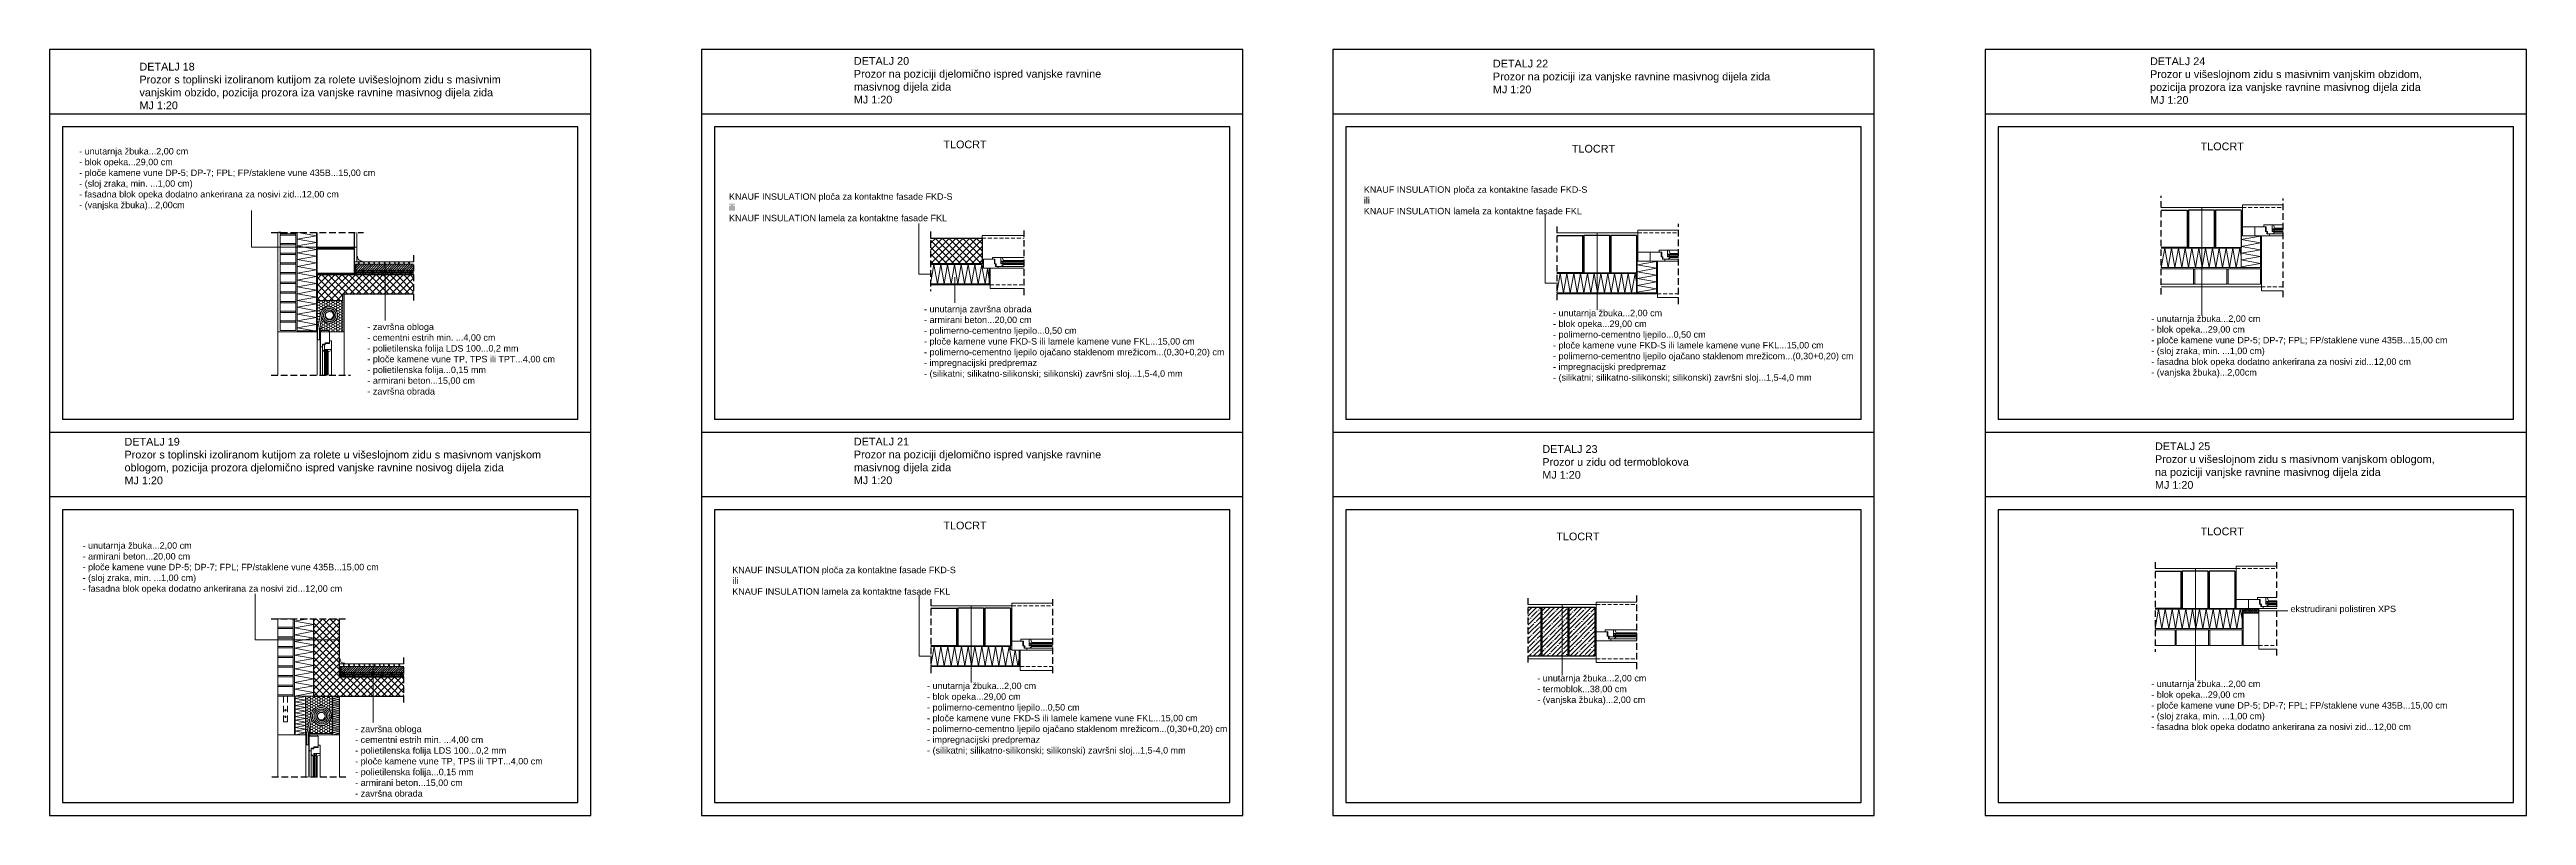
# Model space of a CAD drawing. Header units: inches. Extents: x 2845 to 78208, y 637 to 2211.
# Drawn here: x 6115 to 7076, y 637 to 934 of the extents above; entities that cross this region are included whole.
import ezdxf

# ---------------------------------------------------------------- set-up
doc = ezdxf.new("R2010")
doc.units = ezdxf.units.IN
doc.header["$MEASUREMENT"] = 0
doc.linetypes.add('DASHED', pattern=[0.75, 0.5, -0.25])
doc.layers.add('slojevi', color=150, linetype='Continuous')
doc.layers.add('t-Prozor', color=254, linetype='Continuous')
doc.styles.get("Standard").update_dxf_attribs({"font": 'arial.ttf'})

msp = doc.modelspace()

# ---------------------------------------------------------------- texts
at = {"char_height": 3, "attachment_point": 1}
for s, width, insert in [('{\\fArial|b0|i0|c238|p34;DETALJ 18\\PProzor s toplinski izoliranom kutijom za rolete uvišeslojnom zidu s masivnim vanjskim obzido, pozicija prozora iza vanjske ravnine masivnog dijela zida\\PMJ 1:20}', 146.566, (6149.75, 929.06)), ('{\\fArial|b0|i0|c238|p34;DETALJ 20\\PProzor na poziciji djelomično ispred vanjske ravnine masivnog dijela zida\\PMJ 1:20}', 112.2703, (6426.98, 931.28)), ('{\\fArial|b0|i0|c238|p34;DETALJ 22\\PProzor na poziciji iza vanjske ravnine masivnog dijela zida\\PMJ 1:20}', 112.2703, (6674.96, 930.24)), ('{\\fArial|b0|i0|c238|p34;DETALJ 24\\PProzor u višeslojnom zidu s masivnim vanjskim obzidom, pozicija prozora iza vanjske ravnine masivnog dijela zida\\PMJ 1:20}', 112.2703, (6929.95, 931.15)), ('{\\fArial|b0|i0|c238|p34;TLOCRT}', 36.4783, (6461.72, 898.89)), ('{\\fArial|b0|i0|c238|p34;TLOCRT}', 36.4783, (6705.6, 897.23)), ('{\\fArial|b0|i0|c238|p34;TLOCRT}', 36.4783, (6949.58, 898.14)), ('\\pt156;{\\fArial|b0|i0|c238|p34;DETALJ 19\\P\\ptz;Prozor s toplinski izoliranom kutijom za rolete u višeslojnom zidu s masivnom vanjskom oblogom, pozicija prozora djelomično ispred vanjske ravnine nosivog dijela zida\\PMJ 1:20}', 164.7057, (6143.95, 783.61)), ('{\\fArial|b0|i0|c238|p34;DETALJ 21\\PProzor na poziciji djelomično ispred vanjske ravnine masivnog dijela zida\\PMJ 1:20}', 112.2703, (6426.98, 783.67)), ('{\\fArial|b0|i0|c238|p34;DETALJ 23\\PProzor u zidu od termoblokova\\PMJ 1:20}', 112.2703, (6694.13, 780.77)), ('{\\fArial|b0|i0|c238|p34;DETALJ 25\\PProzor u višeslojnom zidu s masivnom vanjskom oblogom, na poziciji vanjske ravnine masivnog dijela zida\\PMJ 1:20}', 112.2703, (6931.87, 781.85)), ('{\\fArial|b0|i0|c238|p34;TLOCRT}', 36.4783, (6461.72, 751.12)), ('{\\fArial|b0|i0|c238|p34;TLOCRT}', 36.4783, (6699.56, 746.86)), ('{\\fArial|b0|i0|c238|p34;TLOCRT}', 36.4783, (6949.58, 748.83))]:
    msp.add_mtext_dynamic_manual_height_columns(s, width=width, gutter_width=1, heights=[0], dxfattribs=dict(at, insert=insert))
at = {"color": 94, "char_height": 2.5, "width": 98.7209, "attachment_point": 1}
for insert in [(6378.52, 878.43), (6624.84, 881.14), (6379.78, 733.63)]:
    msp.add_mtext('KNAUF INSULATION ploča za kontaktne fasade FKD-S\\Pili\\PKNAUF INSULATION lamela za kontaktne fasade FKL', dxfattribs=dict(at, insert=insert))
at = {"layer": 'slojevi', "char_height": 2.5, "attachment_point": 1}
for s, insert, width in [('{\\C7;- unutarnja žbuka\\fArial|b0|i0|c238|p34;...\\fArial|b0|i0|c0|p34;2,00 cm\\P- blok opeka\\fArial|b0|i0|c238|p34;...\\fArial|b0|i0|c0|p34;29,00 cm\\P\\C94;- ploče kamene vune DP-5; DP-7; FPL; FP/\\C46;staklene vune 435B\\C94;...15,00 cm\\C7;\\P- (sloj zraka, min.\\fArial|b0|i0|c238|p34; ...\\fArial|b0|i0|c0|p34;1,00 cm)\\P- fasadna blok opeka dodatno ankerirana za nosivi zid...12,00 cm\\P- (vanjska žbuka)...2,00cm}', (6126.35, 896), 132.1535), ('{\\C7;- završna obloga\\P- cementni estrih\\fArial|b0|i0|c238|p34; \\fArial|b0|i0|c0|p34;min. \\fArial|b0|i0|c238|p34;...\\fArial|b0|i0|c0|p34;4,00 cm\\P- polietilenska folija LDS 100...0,2 mm}\\P{\\C94;- ploče kamene vune TP, TPS ili TPT...4,00 cm\\P\\C7;- polietilenska folija..\\fArial|b0|i0|c238|p34;.\\fArial|b0|i0|c0|p34;0,15 mm\\P- armirani beton..\\fArial|b0|i0|c238|p34;.\\fArial|b0|i0|c0|p34;15,00 cm\\P- završna obrada}', (6238.19, 827.91), 84.3172), ('{\\C7;- unutarnja završna obrada\\P- armirani beton\\fArial|b0|i0|c238|p34;...\\fArial|b0|i0|c0|p34;20,00 cm\\P- polimerno-cementno ljepilo\\fArial|b0|i0|c238|p34;...\\fArial|b0|i0|c0|p34;0,50 cm\\P\\C94;- ploče kamene vune FKD-S ili lamele kamene vune FKL\\fArial|b0|i0|c238|p34;...\\fArial|b0|i0|c0|p34;1\\fArial|b0|i0|c238|p34;5\\fArial|b0|i0|c0|p34;,00 cm\\C7;\\P- polimerno-cementno ljepilo ojačano staklenom mrežicom...(0,30+0,20) cm\\P- impregnacijski predpremaz\\P- (silikatni; silikatno-silikonski; silikonski) završni sloj.\\fArial|b0|i0|c238|p34;.\\fArial|b0|i0|c0|p34;.1,5-4,0 mm}', (6454.2, 834.79), 132.1535), ('{\\C7;- unutarnja žbuka\\fArial|b0|i0|c238|p34;...\\fArial|b0|i0|c0|p34;2,00 cm\\P- blok opeka\\fArial|b0|i0|c238|p34;...\\fArial|b0|i0|c0|p34;29,00 cm\\P- polimerno-cementno ljepilo\\fArial|b0|i0|c238|p34;...\\fArial|b0|i0|c0|p34;0,50 cm\\P\\C94;- ploče kamene vune FKD\\fArial|b0|i0|c238|p34;-\\fArial|b0|i0|c0|p34;S ili lamele kamene vune FKL\\fArial|b0|i0|c238|p34;...\\fArial|b0|i0|c0|p34;1\\fArial|b0|i0|c238|p34;5\\fArial|b0|i0|c0|p34;,00 cm\\P\\C7;- polimerno-cementno ljepilo ojačano staklenom mrežicom...(0,30+0,20) cm\\P- impregnacijski predpremaz\\P- (silikatni; silikatno-silikonski; silikonski) završni sloj.\\fArial|b0|i0|c238|p34;.\\fArial|b0|i0|c0|p34;.1,5-4,0 mm}', (6698.29, 833.27), 132.1535), ('{\\C7;- unutarnja žbuka\\fArial|b0|i0|c238|p34;...\\fArial|b0|i0|c0|p34;2,00 cm\\P- blok opeka\\fArial|b0|i0|c238|p34;...\\fArial|b0|i0|c0|p34;29,00 cm\\P\\C94;- ploče kamene vune DP-5; DP-7; FPL; FP/\\C46;staklene vune 435B\\C94;...1\\fArial|b0|i0|c238|p34;5\\fArial|b0|i0|c0|p34;,00 cm\\C7;\\P- (sloj zraka,\\fArial|b0|i0|c238|p34; \\fArial|b0|i0|c0|p34;min. \\fArial|b0|i0|c238|p34;...\\fArial|b0|i0|c0|p34;1,00 cm)\\P- fasadna blok opeka dodatno ankerirana za nosivi zid...12,00 cm\\P- (vanjska žbuka)...2,00cm}', (6930.43, 831.09), 132.1535), ('{\\C7;- unutarnja žbuka\\fArial|b0|i0|c238|p34;...\\fArial|b0|i0|c0|p34;2,00 cm\\P- \\fArial|b0|i0|c238|p34;armirani beton...\\fArial|b0|i0|c0|p34;20,00 cm\\P\\C94;- ploče kamene vune DP-5; DP-7; FPL; FP/\\C46;staklene vune 435B\\C94;...15,00 cm\\C7;\\P- (sloj zraka\\fArial|b0|i0|c238|p34;,\\fArial|b0|i0|c0|p34; min. \\fArial|b0|i0|c238|p34;...\\fArial|b0|i0|c0|p34;1,00 cm)\\P- fasadna blok opeka dodatno ankerirana za nosivi zid...12,00 cm}', (6127.68, 743.09), 132.1535), ('{\\C7;- unutarnja žbuka\\fArial|b0|i0|c238|p34;...\\fArial|b0|i0|c0|p34;2,00 cm\\P- blok opeka\\fArial|b0|i0|c238|p34;...\\fArial|b0|i0|c0|p34;29,00 cm\\P- polimerno-cementno ljepilo\\fArial|b0|i0|c238|p34;...\\fArial|b0|i0|c0|p34;0,50 cm\\P\\C94;- ploče kamene vune FKD\\fArial|b0|i0|c238|p34;-\\fArial|b0|i0|c0|p34;S ili lamele kamene vune FKL\\fArial|b0|i0|c238|p34;...\\fArial|b0|i0|c0|p34;1\\fArial|b0|i0|c238|p34;5\\fArial|b0|i0|c0|p34;,00 cm\\P\\C7;- polimerno-cementno ljepilo ojačano staklenom mrežicom...(0,30+0,20) cm\\P- impregnacijski predpremaz\\P- (silikatni; silikatno-silikonski; silikonski) završni sloj.\\fArial|b0|i0|c238|p34;.\\fArial|b0|i0|c0|p34;.1,5-4,0 mm}', (6455.37, 688.68), 132.1535), ('{\\C7;- unutarnja žbuka\\fArial|b0|i0|c238|p34;...\\fArial|b0|i0|c0|p34;2,00 cm\\P-\\fArial|b0|i0|c238|p34; termoblok...38\\fArial|b0|i0|c0|p34;,00 cm\\P- \\fArial|b0|i0|c238|p34;(vanjska žbuka)...2,00\\fArial|b0|i0|c0|p34; cm}', (6692.17, 691.64), 132.1535), ('{\\C7;- unutarnja žbuka\\fArial|b0|i0|c238|p34;...\\fArial|b0|i0|c0|p34;2,00 cm\\P- blok opeka\\fArial|b0|i0|c238|p34;...\\fArial|b0|i0|c0|p34;29,00 cm\\P\\C94;- ploče kamene vune DP-5; DP-7; FPL; FP/\\C46;staklene vune 435B\\C94;...\\fArial|b0|i0|c238|p34;15\\fArial|b0|i0|c0|p34;,00 cm\\C7;\\P- (sloj zraka,\\fArial|b0|i0|c238|p34; \\fArial|b0|i0|c0|p34;min. \\fArial|b0|i0|c238|p34;...\\fArial|b0|i0|c0|p34;1,00 cm)\\P- fasadna blok opeka dodatno ankerirana za nosivi zid...12,00 cm}', (6930.43, 689.46), 132.1535), ('{\\C7;- završna obloga\\P- cementni estrih\\fArial|b0|i0|c238|p34; \\fArial|b0|i0|c0|p34;min. \\fArial|b0|i0|c238|p34;...\\fArial|b0|i0|c0|p34;4,00 cm\\P- polietilenska folija LDS 100...0,2 mm}\\P{\\C94;- ploče kamene vune TP, TPS ili TPT...4,00 cm\\P\\C7;- polietilenska folija..\\fArial|b0|i0|c238|p34;.\\fArial|b0|i0|c0|p34;0,15 mm\\P- armirani beton\\fArial|b0|i0|c238|p34;.\\fArial|b0|i0|c0|p34;..15,00 cm\\P- završna obrada}', (6233.45, 671.96), 84.3172)]:
    msp.add_mtext(s, dxfattribs=dict(at, insert=insert, width=width))
at = {"layer": 'slojevi', "color": 30, "insert": (6984.46, 718.53), "char_height": 2.5, "width": 42.8096, "attachment_point": 1}
msp.add_mtext('ekstrudirani polistiren XPS', dxfattribs=at)

# ---------------------------------------------------------------- hatches: boundary and pattern name
at = {"lineweight": 0}
h = msp.add_hatch(dxfattribs=at)
h.set_pattern_fill('ANSI37', color=256, scale=15)
h.set_pattern_definition([(45, (5972.0652, 1037.3166), (-1.325825, 1.325825), []), (135, (5972.0652, 1037.3166), (-1.325825, -1.325825), [])])
h.paths.add_polyline_path([(6476.73, 861.1), (6456.73, 861.1), (6456.73, 851.1), (6476.73, 851.1)])
h = msp.add_hatch(dxfattribs=at)
h.set_pattern_fill('ANSI37', color=256, scale=15)
h.set_pattern_definition([(45, (6058.6112, 1027.2059), (-1.325825, 1.325825), []), (135, (6058.6112, 1027.2059), (-1.325825, -1.325825), [])])
h.paths.add_polyline_path([(6218.64, 846.92), (6218.64, 836.92), (6228.64, 836.92), (6228.64, 839.42), (6256.14, 839.42), (6256.14, 846.92)])
h = msp.add_hatch(dxfattribs=at)
h.set_pattern_fill('ANSI31', color=256, scale=5)
h.set_pattern_definition([(45, (6039.5592, 816.0397), (-0.4419417, 0.4419417), [])])
h.paths.add_polyline_path([(6256.14, 848.42), (6256.14, 850.92), (6233.74, 850.92), (6233.74, 848.42)])
h = msp.add_hatch(dxfattribs=at)
h.set_pattern_fill('HONEY', color=256, scale=5)
h.set_pattern_definition([(0, (6058.6112, 1027.2059), (0.9375, 0.5412659), [0.625, -1.25]), (120, (6058.6112, 1027.2059), (-0.9375, 0.5412659), [0.625, -1.25]), (60, (6058.6112, 1027.2059), (2e-16, 1.0825318), [-1.25, 0.625])])
h.paths.add_polyline_path([(6228.64, 836.92), (6218.74, 836.92), (6218.74, 824.68), (6218.88, 824.68), (6218.88, 825.15, -0.055232), (6219, 826.24), (6220, 831.56), (6220.04, 831.78), (6220.1, 831.99), (6220.17, 832.19), (6220.25, 832.39), (6220.34, 832.59), (6220.44, 832.77), (6220.56, 832.96), (6220.69, 833.13), (6220.82, 833.29), (6220.97, 833.45), (6221.13, 833.59), (6221.29, 833.73), (6221.46, 833.85), (6221.64, 833.96), (6221.83, 834.06), (6222.02, 834.15), (6222.22, 834.23), (6222.42, 834.29), (6222.62, 834.35), (6222.83, 834.38), (6223.03, 834.41), (6223.24, 834.42), (6223.45, 834.42), (6223.66, 834.41), (6223.86, 834.38), (6224.07, 834.34), (6224.27, 834.29), (6224.46, 834.22), (6224.65, 834.14), (6224.84, 834.06), (6225.02, 833.96), (6225.19, 833.85), (6225.36, 833.73), (6225.51, 833.59), (6225.66, 833.45), (6225.8, 833.3), (6225.93, 833.15), (6226.05, 832.98), (6226.16, 832.81), (6226.25, 832.63), (6226.34, 832.45), (6226.41, 832.26), (6226.47, 832.07), (6226.52, 831.88), (6226.56, 831.7), (6226.6, 831.51), (6226.62, 831.34), (6226.63, 831.17), (6226.64, 831.01), (6226.64, 830.86), (6226.63, 830.73), (6226.62, 830.6), (6226.6, 830.48), (6226.56, 830.36), (6226.52, 830.23), (6226.47, 830.11), (6226.4, 829.98), (6226.33, 829.85), (6226.25, 829.7), (6226.15, 829.56), (6226.04, 829.41), (6225.93, 829.26), (6225.8, 829.12), (6225.67, 828.98), (6225.53, 828.85), (6225.38, 828.72), (6225.22, 828.61), (6225.06, 828.51), (6224.89, 828.42), (6224.71, 828.34), (6224.54, 828.27), (6224.35, 828.21), (6224.17, 828.16), (6223.98, 828.13), (6223.79, 828.1), (6223.6, 828.09), (6223.42, 828.1), (6223.23, 828.11), (6223.04, 828.13), (6222.86, 828.17), (6222.67, 828.22), (6222.5, 828.28), (6222.32, 828.35), (6222.15, 828.43), (6221.99, 828.52), (6221.84, 828.62), (6221.69, 828.73), (6221.54, 828.84), (6221.41, 828.97), (6221.29, 829.11), (6221.17, 829.25), (6221.06, 829.4), (6220.97, 829.55), (6220.88, 829.71), (6220.8, 829.88), (6220.74, 830.05), (6220.68, 830.22), (6220.64, 830.4), (6220.6, 830.57), (6220.58, 830.75), (6220.57, 830.93), (6220.57, 831.11), (6220.59, 831.33), (6219.68, 826.17, 0.055232), (6219.55, 825.08), (6219.55, 824.68), (6220.26, 824.68), (6220.26, 825.18), (6223.26, 825.18), (6223.26, 824.68), (6228.64, 824.68)])
h = msp.add_hatch(dxfattribs=at)
h.set_pattern_fill('ANSI37', color=256, scale=15)
h.set_pattern_definition([(45, (6124.1317, 871.2607), (-1.325825, 1.325825), []), (135, (6124.1317, 871.2607), (-1.325825, -1.325825), [])])
h.paths.add_polyline_path([(6227.39, 690.97), (6227.39, 713.47), (6217.39, 713.47), (6217.39, 683.47), (6252.39, 683.47), (6252.39, 690.97)])
h = msp.add_hatch(dxfattribs=at)
h.set_pattern_fill('ANSI35', color=256, scale=10)
h.set_pattern_definition([(45, (5974.8856, 895.3716), (-1.767767, 1.767767), []), (45, (5976.6533, 895.3716), (-1.767767, 1.767767), [3.125, -0.625, 0, -0.625])])
h.paths.add_polyline_path([(6704.52, 698.94), (6714.52, 698.94), (6714.52, 717.94), (6704.52, 717.94)])
h.paths.add_polyline_path([(6704.02, 717.94), (6694.02, 717.94), (6694.02, 698.94), (6704.02, 698.94)])
h.paths.add_polyline_path([(6693.52, 717.94), (6688.52, 717.94), (6688.52, 698.94), (6693.52, 698.94)])
at = {"lineweight": 15}
h = msp.add_hatch(dxfattribs=at)
h.set_pattern_fill('HONEY', color=30, scale=2.5)
h.set_pattern_definition([(0, (3987.81267, 385.9607), (0.46875, 0.270632939), [0.3125, -0.625]), (120, (3987.81267, 385.9607), (-0.46875, 0.270632939), [0.3125, -0.625]), (60, (3987.81267, 385.9607), (1e-16, 0.541265877), [-0.625, 0.3125])])
h.paths.add_polyline_path([(6972.15, 717.14), (6966.15, 717.14), (6966.15, 715.64), (6972.15, 715.64)])
at = {"lineweight": 0}
h = msp.add_hatch(dxfattribs=at)
h.set_pattern_fill('ANSI31', color=256, scale=5)
h.set_pattern_definition([(45, (6033.813, 660.09445), (-0.4419417, 0.4419417), [])])
h.paths.add_polyline_path([(6252.39, 692.47), (6252.39, 694.97), (6227.99, 694.97), (6227.99, 692.47)])
h = msp.add_hatch(dxfattribs=at)
h.set_pattern_fill('HONEY', color=256, scale=5)
h.set_pattern_definition([(0, (5834.6482, 871.26067), (0.9375, 0.5412659), [0.625, -1.25]), (120, (5834.6482, 871.26067), (-0.9375, 0.5412659), [0.625, -1.25]), (60, (5834.6482, 871.26067), (2e-16, 1.08253175), [-1.25, 0.625])])
h.paths.add_polyline_path([(6224.49, 683.47), (6214.27, 683.47), (6214.27, 668.97), (6214.64, 668.97, -0.008625), (6214.68, 669.14), (6216.1, 675.5), (6216.29, 676.22), (6216.5, 676.82), (6216.72, 677.33), (6216.95, 677.75), (6217.19, 678.1), (6217.44, 678.39), (6217.69, 678.63), (6217.94, 678.84), (6218.19, 679.01), (6218.44, 679.16), (6218.69, 679.29), (6218.93, 679.4), (6219.18, 679.48), (6219.43, 679.55), (6219.67, 679.6), (6219.92, 679.63), (6220.16, 679.64), (6220.41, 679.64), (6220.66, 679.62), (6220.9, 679.59), (6221.14, 679.54), (6221.38, 679.48), (6221.61, 679.4), (6221.84, 679.31), (6222.06, 679.21), (6222.27, 679.09), (6222.48, 678.96), (6222.68, 678.81), (6222.86, 678.66), (6223.04, 678.49), (6223.2, 678.31), (6223.36, 678.13), (6223.5, 677.93), (6223.62, 677.73), (6223.74, 677.52), (6223.84, 677.3), (6223.93, 677.07), (6224, 676.85), (6224.06, 676.61), (6224.1, 676.38), (6224.13, 676.14), (6224.14, 675.91), (6224.14, 675.67), (6224.13, 675.43), (6224.1, 675.2), (6224.05, 674.97), (6223.99, 674.74), (6223.92, 674.51), (6223.83, 674.3), (6223.73, 674.08), (6223.62, 673.88), (6223.49, 673.68), (6223.35, 673.49), (6223.2, 673.31), (6223.04, 673.15), (6222.87, 672.99), (6222.69, 672.84), (6222.5, 672.71), (6222.31, 672.58), (6222.1, 672.47), (6221.9, 672.37), (6221.68, 672.29), (6221.46, 672.22), (6221.24, 672.16), (6221.02, 672.12), (6220.79, 672.1), (6220.56, 672.08), (6220.33, 672.08), (6220.11, 672.1), (6219.88, 672.13), (6219.66, 672.17), (6219.44, 672.23), (6219.22, 672.3), (6219.02, 672.38), (6218.81, 672.48), (6218.62, 672.59), (6218.43, 672.71), (6218.25, 672.84), (6218.08, 672.99), (6217.91, 673.14), (6217.76, 673.3), (6217.62, 673.48), (6217.49, 673.66), (6217.37, 673.84), (6217.27, 674.04), (6217.17, 674.24), (6217.09, 674.44), (6217.03, 674.65), (6216.97, 674.87), (6216.93, 675.08), (6216.91, 675.3), (6216.89, 675.52), (6216.9, 675.74), (6216.91, 675.95), (6216.94, 676.15), (6215.35, 669.07, 0.004833), (6215.33, 668.97), (6215.64, 668.97), (6224.49, 668.97)])

# ---------------------------------------------------------------- linework, layer by layer
for p, q in [((6114.85, 934.18), (6114.85, 637.18)), ((6324.85, 934.18), (6114.85, 934.18)), ((6324.85, 637.18), (6324.85, 934.18)), ((6367.89, 934.18), (6367.89, 637.18)), ((6577.89, 934.18), (6367.89, 934.18)), ((6577.89, 637.18), (6577.89, 934.18)), ((6612.84, 934.18), (6612.84, 637.18)), ((6822.84, 934.18), (6612.84, 934.18)), ((6822.84, 637.18), (6822.84, 934.18)), ((6866.02, 934.18), (6866.02, 637.18)), ((7076.02, 934.18), (6866.02, 934.18)), ((7076.02, 637.18), (7076.02, 934.18)), ((6324.85, 909.18), (6114.85, 909.18)), ((6119.85, 904.18), (6119.85, 790.68)), ((6319.85, 904.18), (6119.85, 904.18)), ((6319.85, 790.68), (6319.85, 904.18)), ((6577.89, 909.18), (6367.89, 909.18)), ((6372.89, 904.18), (6372.89, 790.68)), ((6572.89, 904.18), (6372.89, 904.18)), ((6572.89, 790.68), (6572.89, 904.18)), ((6822.84, 909.18), (6612.84, 909.18)), ((6617.84, 904.18), (6617.84, 790.68)), ((6817.84, 904.18), (6617.84, 904.18)), ((6817.84, 790.68), (6817.84, 904.18)), ((7076.02, 909.18), (6866.02, 909.18)), ((6871.02, 904.18), (6871.02, 790.68)), ((7071.02, 904.18), (6871.02, 904.18)), ((7071.02, 790.68), (7071.02, 904.18)), ((6204.64, 863.28), (6203.64, 863.28)), ((6233.14, 850.92), (6233.14, 851.92)), ((6233.74, 846.92), (6233.14, 846.92)), ((6233.74, 847.92), (6233.74, 850.92)), ((6319.85, 790.68), (6119.85, 790.68)), ((6572.89, 790.68), (6372.89, 790.68)), ((6817.84, 790.68), (6617.84, 790.68)), ((7071.02, 790.68), (6871.02, 790.68)), ((6324.85, 785.68), (6114.85, 785.68)), ((6577.89, 785.68), (6367.89, 785.68)), ((6822.84, 785.68), (6612.84, 785.68)), ((7076.02, 785.68), (6866.02, 785.68)), ((6324.85, 760.68), (6114.85, 760.68)), ((6577.89, 760.68), (6367.89, 760.68)), ((6822.84, 760.68), (6612.84, 760.68)), ((7076.02, 760.68), (6866.02, 760.68)), ((6319.85, 755.68), (6119.85, 755.68)), ((6119.85, 755.68), (6119.85, 642.18)), ((6319.85, 642.18), (6319.85, 755.68)), ((6572.89, 755.68), (6372.89, 755.68)), ((6372.89, 755.68), (6372.89, 642.18)), ((6572.89, 642.18), (6572.89, 755.68)), ((6817.84, 755.68), (6617.84, 755.68)), ((6617.84, 755.68), (6617.84, 642.18)), ((6817.84, 642.18), (6817.84, 755.68)), ((7071.02, 755.68), (6871.02, 755.68)), ((6871.02, 755.68), (6871.02, 642.18)), ((7071.02, 642.18), (7071.02, 755.68)), ((6227.39, 694.97), (6227.39, 695.97)), ((6227.99, 691.97), (6227.99, 694.97)), ((6114.85, 637.18), (6324.85, 637.18)), ((6119.85, 642.18), (6319.85, 642.18)), ((6367.89, 637.18), (6577.89, 637.18)), ((6372.89, 642.18), (6572.89, 642.18)), ((6612.84, 637.18), (6822.84, 637.18)), ((6617.84, 642.18), (6817.84, 642.18)), ((6866.02, 637.18), (7076.02, 637.18)), ((6871.02, 642.18), (7071.02, 642.18))]:
    msp.add_line(p, q)
at = {"linetype": 'DASHED', "ltscale": 5}
for p, q in [((6934.31, 839.18), (6934.31, 877.43)), ((6981.58, 838.18), (6981.58, 876.43)), ((6699.7, 865.59), (6699.7, 836.99)), ((6746.96, 835.49), (6746.96, 866.59)), ((6200.89, 863.28), (6236.64, 863.28)), ((6456.73, 863.6), (6456.73, 840.5)), ((6493, 839), (6493, 864.6)), ((6256.14, 854.42), (6256.14, 836.92)), ((6200.89, 807.9), (6231.64, 807.9)), ((6931.9, 735.39), (6931.9, 700.64)), ((6979.17, 699.14), (6979.17, 736.39)), ((6456.78, 721), (6456.78, 692.4)), ((6504.04, 721), (6504.04, 692.4)), ((6688.52, 721.44), (6688.52, 695.44)), ((6730.79, 693.94), (6730.79, 722.44)), ((6200.89, 713.47), (6229.89, 713.47)), ((6252.39, 680.97), (6252.39, 698.47)), ((6229.89, 651.96), (6200.89, 651.96))]:
    msp.add_line(p, q, dxfattribs=at)
at = {"lineweight": 0}
for p, q in [((6193.24, 857.6), (6193.24, 871.74)), ((6452.21, 847.1), (6452.21, 866.68)), ((6695.17, 843.59), (6695.17, 870.18)), ((6965.81, 872.93), (6934.31, 872.93)), ((6950.06, 872.93), (6950.06, 831.09)), ((6965.81, 872.93), (6965.81, 873.93)), ((6965.81, 873.93), (6981.58, 873.93)), ((6965.81, 872.93), (6965.81, 865.43)), ((6965.81, 865.43), (6970.56, 865.43)), ((6965.81, 861.93), (6965.81, 865.43)), ((6970.56, 865.43), (6975.06, 865.43)), ((6970.56, 865.43), (6970.56, 861.93)), ((6974.06, 865.43), (6974.06, 866.18)), ((6974.06, 866.18), (6981.58, 866.18)), ((6974.81, 863.68), (6974.81, 865.43)), ((6975.06, 863.68), (6975.06, 865.43)), ((6977.31, 866.18), (6977.31, 863.68)), ((6978.31, 864.93), (6977.81, 866.18)), ((6234.14, 857.6), (6193.24, 857.6)), ((6203.39, 863.28), (6203.39, 824.72)), ((6204.39, 863.28), (6204.39, 862.72)), ((6234.14, 851.92), (6234.14, 863.28)), ((6476.73, 861.1), (6476.73, 862.1)), ((6476.73, 862.1), (6493, 862.1)), ((6731.2, 863.09), (6699.7, 863.09)), ((6715.45, 863.09), (6715.45, 833.27)), ((6731.2, 863.09), (6731.2, 864.09)), ((6731.2, 864.09), (6746.96, 864.09)), ((6731.2, 863.09), (6731.2, 855.59)), ((6731.2, 855.59), (6735.95, 855.59)), ((6731.2, 852.09), (6731.2, 855.59)), ((6735.95, 855.59), (6740.45, 855.59)), ((6735.95, 855.59), (6735.95, 852.09)), ((6739.45, 855.59), (6739.45, 856.34)), ((6739.45, 856.34), (6746.96, 856.34)), ((6740.45, 853.84), (6740.45, 855.59)), ((6742.7, 856.34), (6742.7, 853.84)), ((6743.7, 855.09), (6743.2, 856.34)), ((6965.81, 861.93), (6970.56, 861.93)), ((6970.56, 861.93), (6976.31, 861.93)), ((6973.06, 861.93), (6973.06, 849.18)), ((6973.16, 861.93), (6973.16, 842.18)), ((6975.56, 863.68), (6974.81, 863.68)), ((6975.31, 862.68), (6975.31, 863.68)), ((6976.31, 862.68), (6975.31, 862.68)), ((6975.56, 862.68), (6975.56, 863.68)), ((6976.31, 861.93), (6976.31, 862.68)), ((6976.31, 862.68), (6981.58, 862.68)), ((6976.31, 861.93), (6981.58, 861.93)), ((6977.31, 864.68), (6978.31, 864.68)), ((6977.31, 864.43), (6978.06, 864.43)), ((6977.31, 863.93), (6978.06, 863.93)), ((6977.31, 863.68), (6978.31, 863.68)), ((6978.31, 863.43), (6977.56, 862.68)), ((6978.06, 864.43), (6978.06, 863.93)), ((6978.06, 864.43), (6981.58, 864.43)), ((6978.06, 863.93), (6981.58, 863.93)), ((6978.31, 864.68), (6978.31, 864.93)), ((6978.31, 864.93), (6981.58, 864.93)), ((6978.31, 864.68), (6981.58, 864.68)), ((6978.31, 863.68), (6978.31, 863.43)), ((6978.31, 863.68), (6981.58, 863.68)), ((6978.31, 863.43), (6981.58, 863.43)), ((6204.39, 854.72), (6204.39, 851.47)), ((6233.14, 851.92), (6248.65, 851.92)), ((6256.14, 850.92), (6233.14, 850.92)), ((6233.14, 850.92), (6256.14, 850.92)), ((6256.14, 848.42), (6233.74, 848.42)), ((6233.74, 848.42), (6233.74, 846.92)), ((6256.14, 850.92), (6234.14, 850.92)), ((6234.65, 851.92), (6234.65, 851.57)), ((6234.65, 851.57), (6234.95, 851.57)), ((6234.65, 851.22), (6234.65, 850.92)), ((6234.65, 851.22), (6234.95, 851.22)), ((6234.9, 851.22), (6234.9, 851.57)), ((6234.95, 851.22), (6234.95, 851.57)), ((6236.65, 851.92), (6236.65, 851.57)), ((6236.65, 851.57), (6236.95, 851.57)), ((6236.65, 851.22), (6236.95, 851.22)), ((6236.65, 851.22), (6236.65, 850.92)), ((6236.9, 851.22), (6236.9, 851.57)), ((6236.95, 851.22), (6236.95, 851.57)), ((6238.65, 851.92), (6238.65, 851.57)), ((6238.65, 851.57), (6238.95, 851.57)), ((6238.65, 851.22), (6238.95, 851.22)), ((6238.65, 851.22), (6238.65, 850.92)), ((6238.9, 851.22), (6238.9, 851.57)), ((6238.95, 851.22), (6238.95, 851.57)), ((6240.65, 851.92), (6240.65, 851.57)), ((6240.65, 851.57), (6240.95, 851.57)), ((6240.65, 851.22), (6240.65, 850.92)), ((6240.65, 851.22), (6240.95, 851.22)), ((6240.9, 851.22), (6240.9, 851.57)), ((6240.95, 851.22), (6240.95, 851.57)), ((6242.65, 851.92), (6242.65, 851.57)), ((6242.65, 851.57), (6242.95, 851.57)), ((6242.65, 851.22), (6242.95, 851.22)), ((6242.65, 851.22), (6242.65, 850.92)), ((6242.9, 851.22), (6242.9, 851.57)), ((6242.95, 851.22), (6242.95, 851.57)), ((6244.65, 851.92), (6244.65, 851.57)), ((6244.65, 851.57), (6244.95, 851.57)), ((6244.65, 851.22), (6244.65, 850.92)), ((6244.65, 851.22), (6244.95, 851.22)), ((6244.9, 851.22), (6244.9, 851.57)), ((6244.95, 851.22), (6244.95, 851.57)), ((6245.14, 851.92), (6245.14, 829.1)), ((6246.65, 851.92), (6246.65, 851.57)), ((6246.65, 851.57), (6246.95, 851.57)), ((6246.65, 851.22), (6246.65, 850.92)), ((6246.65, 851.22), (6246.95, 851.22)), ((6246.9, 851.22), (6246.9, 851.57)), ((6246.95, 851.22), (6246.95, 851.57)), ((6248.65, 851.92), (6248.65, 851.57)), ((6248.65, 851.92), (6256.14, 851.92)), ((6248.65, 851.57), (6248.95, 851.57)), ((6248.65, 851.22), (6248.95, 851.22)), ((6248.65, 851.22), (6248.65, 850.92)), ((6248.9, 851.22), (6248.9, 851.57)), ((6248.95, 851.22), (6248.95, 851.57)), ((6250.17, 851.92), (6250.17, 851.57)), ((6250.17, 851.57), (6250.47, 851.57)), ((6250.17, 851.22), (6250.17, 850.92)), ((6250.17, 851.22), (6250.47, 851.22)), ((6250.42, 851.22), (6250.42, 851.57)), ((6250.47, 851.22), (6250.47, 851.57)), ((6252.17, 851.92), (6252.17, 851.57)), ((6252.17, 851.57), (6252.47, 851.57)), ((6252.17, 851.22), (6252.47, 851.22)), ((6252.17, 851.22), (6252.17, 850.92)), ((6252.42, 851.22), (6252.42, 851.57)), ((6252.47, 851.22), (6252.47, 851.57)), ((6254.17, 851.92), (6254.17, 851.57)), ((6254.17, 851.57), (6254.47, 851.57)), ((6254.17, 851.22), (6254.47, 851.22)), ((6254.17, 851.22), (6254.17, 850.92)), ((6254.42, 851.22), (6254.42, 851.57)), ((6254.47, 851.22), (6254.47, 851.57)), ((6457.39, 847.1), (6452.21, 847.1)), ((6466.14, 845.88), (6466.14, 836.01)), ((6477.23, 852.85), (6481.73, 852.85)), ((6477.23, 849.35), (6477.23, 852.85)), ((6477.23, 849.35), (6482.98, 849.35)), ((6479.73, 849.35), (6479.73, 843.1)), ((6479.83, 849.35), (6479.83, 843)), ((6480.73, 852.85), (6480.73, 853.6)), ((6480.73, 853.6), (6493, 853.6)), ((6481.48, 851.1), (6481.48, 852.85)), ((6482.23, 851.1), (6481.48, 851.1)), ((6481.73, 851.1), (6481.73, 852.85)), ((6481.98, 850.1), (6481.98, 851.1)), ((6482.98, 850.1), (6481.98, 850.1)), ((6482.23, 850.1), (6482.23, 851.1)), ((6482.98, 849.35), (6482.98, 850.1)), ((6482.98, 850.1), (6493, 850.1)), ((6482.98, 849.35), (6493, 849.35)), ((6483.98, 853.6), (6483.98, 851.1)), ((6483.98, 852.1), (6484.98, 852.1)), ((6483.98, 851.85), (6484.73, 851.85)), ((6483.98, 851.35), (6484.73, 851.35)), ((6483.98, 851.1), (6484.98, 851.1)), ((6484.98, 850.85), (6484.23, 850.1)), ((6484.98, 852.35), (6484.48, 853.6)), ((6484.73, 851.85), (6484.73, 851.35)), ((6484.73, 851.85), (6493, 851.85)), ((6484.73, 851.35), (6493, 851.35)), ((6484.98, 852.1), (6484.98, 852.35)), ((6484.98, 852.35), (6493, 852.35)), ((6484.98, 852.1), (6493, 852.1)), ((6484.98, 851.1), (6484.98, 850.85)), ((6484.98, 851.1), (6493, 851.1)), ((6484.98, 850.85), (6493, 850.85)), ((6731.2, 852.09), (6735.95, 852.09)), ((6735.95, 852.09), (6741.7, 852.09)), ((6738.7, 852.09), (6738.7, 839.59)), ((6738.8, 852.09), (6738.8, 839.49)), ((6740.95, 853.84), (6740.2, 853.84)), ((6740.7, 852.84), (6740.7, 853.84)), ((6741.7, 852.84), (6740.7, 852.84)), ((6740.95, 852.84), (6740.95, 853.84)), ((6741.7, 852.09), (6741.7, 852.84)), ((6741.7, 852.84), (6746.96, 852.84)), ((6741.7, 852.09), (6746.96, 852.09)), ((6742.7, 854.84), (6743.7, 854.84)), ((6742.7, 854.59), (6743.45, 854.59)), ((6742.7, 854.09), (6743.45, 854.09)), ((6742.7, 853.84), (6743.7, 853.84)), ((6743.7, 853.59), (6742.95, 852.84)), ((6743.45, 854.59), (6743.45, 854.09)), ((6743.45, 854.59), (6746.96, 854.59)), ((6743.45, 854.09), (6746.96, 854.09)), ((6743.7, 854.84), (6743.7, 855.09)), ((6743.7, 855.09), (6746.96, 855.09)), ((6743.7, 854.84), (6746.96, 854.84)), ((6743.7, 853.84), (6743.7, 853.59)), ((6743.7, 853.84), (6746.96, 853.84)), ((6743.7, 853.59), (6746.96, 853.59)), ((6946.81, 849.18), (6934.31, 849.18)), ((6946.81, 849.18), (6946.81, 843.18)), ((6959.81, 849.18), (6947.31, 849.18)), ((6947.31, 849.18), (6947.31, 843.18)), ((6959.81, 849.18), (6959.81, 843.18)), ((6972.81, 849.18), (6960.31, 849.18)), ((6960.31, 849.18), (6960.31, 843.18)), ((6972.81, 849.18), (6972.81, 843.18)), ((6973.06, 849.18), (6972.81, 849.18)), ((6204.39, 839.72), (6204.39, 836.47)), ((6218.64, 836.92), (6218.64, 824.68)), ((6218.74, 836.92), (6218.74, 824.68)), ((6228.64, 836.92), (6228.64, 824.68)), ((6229.14, 807.9), (6229.14, 839.42)), ((6456.73, 843.1), (6479.73, 843.1)), ((6456.73, 843), (6479.83, 843)), ((6479.83, 843), (6479.83, 841.5)), ((6479.83, 841.5), (6493, 841.5)), ((6700.36, 843.59), (6695.17, 843.59)), ((6699.7, 839.59), (6738.7, 839.59)), ((6699.7, 839.49), (6738.8, 839.49)), ((6738.8, 839.49), (6738.8, 837.99)), ((6738.8, 837.99), (6746.96, 837.99)), ((6946.81, 843.18), (6934.31, 843.18)), ((6973.16, 842.18), (6934.31, 842.18)), ((6959.81, 843.18), (6947.31, 843.18)), ((6972.81, 843.18), (6960.31, 843.18)), ((6973.16, 842.18), (6973.16, 840.68)), ((6973.16, 840.68), (6981.58, 840.68)), ((6218.64, 807.9), (6218.64, 827.93)), ((6220, 831.56), (6219, 826.24)), ((6220.64, 831.64), (6219.68, 826.17)), ((6218.64, 824.72), (6203.39, 824.72)), ((6203.39, 824.72), (6203.39, 807.9)), ((6218.88, 825.15), (6218.88, 821.63)), ((6219.55, 821.63), (6218.88, 821.63)), ((6219.55, 825.08), (6219.55, 821.63)), ((6219.89, 807.9), (6219.89, 824.94)), ((6220.01, 824.68), (6220.01, 818.93)), ((6220.01, 819.86), (6220.01, 807.9)), ((6220.01, 818.93), (6220.76, 818.93)), ((6220.76, 818.93), (6220.76, 819.93)), ((6220.76, 819.93), (6221.76, 819.93)), ((6220.76, 819.68), (6221.76, 819.68)), ((6220.76, 819.68), (6220.76, 807.9)), ((6221.51, 816.93), (6220.76, 817.68)), ((6221.51, 819.68), (6221.51, 807.9)), ((6221.76, 819.68), (6221.76, 820.43)), ((6221.76, 820.43), (6223.51, 820.43)), ((6221.76, 820.18), (6223.51, 820.18)), ((6221.76, 817.93), (6221.76, 816.93)), ((6224.26, 817.93), (6221.76, 817.93)), ((6221.76, 817.59), (6221.76, 807.9)), ((6222.01, 817.93), (6222.01, 817.18)), ((6222.01, 817.93), (6222.01, 807.9)), ((6222.51, 817.18), (6222.01, 817.18)), ((6222.51, 817.93), (6222.51, 817.18)), ((6222.51, 817.93), (6222.51, 807.9)), ((6222.76, 817.93), (6222.76, 816.93)), ((6222.76, 817.49), (6222.76, 807.9)), ((6223.01, 816.93), (6224.26, 817.43)), ((6223.01, 817.34), (6223.01, 807.9)), ((6223.51, 824.68), (6223.51, 820.18)), ((6223.51, 824.68), (6229.14, 824.68)), ((6223.51, 821.18), (6224.26, 821.18)), ((6224.26, 821.18), (6224.26, 807.9)), ((6221.76, 816.93), (6221.51, 816.93)), ((6222.76, 816.93), (6223.01, 816.93)), ((6963.4, 732.89), (6931.9, 732.89)), ((6947.65, 732.89), (6947.65, 689.46)), ((6963.4, 732.89), (6963.4, 733.89)), ((6963.4, 733.89), (6979.17, 733.89)), ((6963.4, 732.89), (6963.4, 720.89)), ((6194.6, 705.24), (6194.6, 723.08)), ((6452.25, 699), (6452.25, 722.66)), ((6963.4, 720.89), (6968.15, 720.89)), ((6968.15, 720.89), (6972.65, 720.89)), ((6968.15, 720.89), (6968.15, 717.39)), ((6971.65, 720.89), (6971.65, 721.64)), ((6971.65, 721.64), (6979.17, 721.64)), ((6972.4, 719.14), (6972.4, 720.89)), ((6972.65, 719.14), (6972.65, 720.89)), ((6974.9, 721.64), (6974.9, 719.14)), ((6975.9, 720.39), (6975.4, 721.64)), ((6203.39, 713.47), (6203.39, 710.22)), ((6488.28, 718.5), (6456.78, 718.5)), ((6472.53, 718.5), (6472.53, 688.68)), ((6488.27, 718.5), (6488.27, 719.5)), ((6488.27, 719.5), (6504.04, 719.5)), ((6488.28, 704.75), (6488.28, 718.5)), ((6688.52, 718.94), (6715.02, 718.94)), ((6701.77, 718.94), (6701.77, 691.64)), ((6715.02, 718.94), (6715.02, 719.94)), ((6715.02, 719.94), (6730.79, 719.94)), ((6715.02, 718.94), (6715.02, 697.94)), ((6963.4, 717.39), (6968.15, 717.39)), ((6966.15, 717.39), (6966.15, 703.14)), ((6966.15, 717.14), (6972.15, 717.14)), ((6972.15, 715.64), (6972.15, 717.39)), ((6972.15, 716.51), (6983.41, 716.51)), ((6972.15, 715.64), (6972.15, 703.14)), ((6973.15, 719.14), (6972.4, 719.14)), ((6972.9, 718.14), (6972.9, 719.14)), ((6973.9, 718.14), (6972.9, 718.14)), ((6973.15, 718.14), (6973.15, 719.14)), ((6973.9, 717.39), (6973.9, 718.14)), ((6973.9, 718.14), (6979.17, 718.14)), ((6974.9, 720.14), (6975.9, 720.14)), ((6974.9, 719.89), (6975.65, 719.89)), ((6974.9, 719.39), (6975.65, 719.39)), ((6974.9, 719.14), (6975.9, 719.14)), ((6975.9, 718.89), (6975.15, 718.14)), ((6975.65, 719.89), (6975.65, 719.39)), ((6975.65, 719.89), (6979.17, 719.89)), ((6975.65, 719.39), (6979.17, 719.39)), ((6975.9, 720.39), (6979.17, 720.39)), ((6975.9, 720.14), (6975.9, 720.39)), ((6975.9, 720.14), (6979.17, 720.14)), ((6975.9, 719.14), (6975.9, 718.89)), ((6975.9, 719.14), (6979.17, 719.14)), ((6975.9, 718.89), (6979.17, 718.89)), ((6194.6, 705.24), (6227.39, 705.24)), ((6488.28, 704.75), (6492.78, 704.75)), ((6491.78, 704.75), (6491.78, 705.5)), ((6491.78, 705.5), (6504.04, 705.5)), ((6492.53, 703), (6492.53, 704.75)), ((6493.28, 703), (6492.53, 703)), ((6492.78, 703), (6492.78, 704.75)), ((6493.03, 702), (6493.03, 703)), ((6494.03, 702), (6493.03, 702)), ((6493.28, 702), (6493.28, 703)), ((6494.03, 702), (6504.04, 702)), ((6494.03, 701.25), (6494.03, 702)), ((6495.03, 705.5), (6495.03, 703)), ((6495.03, 704), (6496.03, 704)), ((6495.03, 703.75), (6495.78, 703.75)), ((6495.03, 703.25), (6495.78, 703.25)), ((6495.03, 703), (6496.03, 703)), ((6496.03, 702.75), (6495.28, 702)), ((6496.03, 704.25), (6495.53, 705.5)), ((6495.78, 703.75), (6495.78, 703.25)), ((6495.78, 703.75), (6504.04, 703.75)), ((6495.78, 703.25), (6504.04, 703.25)), ((6496.03, 704), (6496.03, 704.25)), ((6496.03, 704.25), (6504.04, 704.25)), ((6496.03, 704), (6504.04, 704)), ((6496.03, 703), (6496.03, 702.75)), ((6496.03, 703), (6504.04, 703)), ((6496.03, 702.75), (6504.04, 702.75)), ((6715.02, 708.44), (6719.52, 708.44)), ((6715.02, 704.94), (6720.77, 704.94)), ((6718.52, 708.44), (6718.52, 709.19)), ((6718.52, 709.19), (6730.79, 709.19)), ((6719.27, 706.69), (6719.27, 708.44)), ((6720.02, 706.69), (6719.27, 706.69)), ((6719.52, 706.69), (6719.52, 708.44)), ((6719.77, 705.69), (6719.77, 706.69)), ((6720.77, 705.69), (6719.77, 705.69)), ((6719.84, 704.94), (6730.79, 704.94)), ((6720.02, 705.69), (6720.02, 706.69)), ((6720.02, 706.44), (6730.79, 706.44)), ((6720.02, 705.69), (6730.79, 705.69)), ((6720.77, 704.94), (6720.77, 705.69)), ((6721.77, 709.19), (6721.77, 706.69)), ((6721.77, 707.69), (6722.77, 707.69)), ((6721.77, 707.44), (6722.52, 707.44)), ((6721.77, 707.44), (6730.79, 707.44)), ((6721.77, 706.94), (6722.52, 706.94)), ((6721.77, 706.94), (6730.79, 706.94)), ((6721.77, 706.69), (6722.77, 706.69)), ((6722.77, 706.44), (6722.02, 705.69)), ((6722.11, 706.69), (6730.79, 706.69)), ((6722.21, 707.69), (6730.79, 707.69)), ((6722.77, 707.94), (6722.27, 709.19)), ((6722.52, 707.44), (6722.52, 706.94)), ((6722.77, 707.69), (6722.77, 707.94)), ((6722.77, 707.94), (6730.79, 707.94)), ((6722.77, 706.69), (6722.77, 706.44)), ((6939.65, 709.14), (6931.9, 709.14)), ((6939.65, 703.14), (6931.9, 703.14)), ((6939.65, 709.14), (6939.65, 703.14)), ((6952.65, 709.14), (6940.15, 709.14)), ((6940.15, 709.14), (6940.15, 703.14)), ((6952.65, 703.14), (6940.15, 703.14)), ((6952.65, 709.14), (6952.65, 703.14)), ((6965.65, 709.14), (6953.15, 709.14)), ((6953.15, 709.14), (6953.15, 703.14)), ((6965.65, 703.14), (6953.15, 703.14)), ((6965.65, 709.14), (6965.65, 703.14)), ((6966.15, 703.14), (6972.15, 703.14)), ((6972.15, 703.14), (6972.15, 701.64)), ((6203.39, 698.47), (6203.39, 695.22)), ((6227.39, 695.97), (6242.91, 695.97)), ((6252.39, 694.97), (6227.39, 694.97)), ((6227.39, 694.97), (6252.39, 694.97)), ((6252.39, 692.47), (6227.99, 692.47)), ((6227.99, 692.47), (6227.99, 690.97)), ((6252.39, 694.97), (6228.39, 694.97)), ((6228.91, 695.97), (6228.91, 695.62)), ((6228.91, 695.62), (6229.21, 695.62)), ((6228.91, 695.27), (6228.91, 694.97)), ((6228.91, 695.27), (6229.21, 695.27)), ((6229.16, 695.27), (6229.16, 695.62)), ((6229.21, 695.27), (6229.21, 695.62)), ((6230.91, 695.97), (6230.91, 695.62)), ((6230.91, 695.62), (6231.21, 695.62)), ((6230.91, 695.27), (6231.21, 695.27)), ((6230.91, 695.27), (6230.91, 694.97)), ((6231.16, 695.27), (6231.16, 695.62)), ((6231.21, 695.27), (6231.21, 695.62)), ((6232.91, 695.97), (6232.91, 695.62)), ((6232.91, 695.62), (6233.21, 695.62)), ((6232.91, 695.27), (6233.21, 695.27)), ((6232.91, 695.27), (6232.91, 694.97)), ((6233.16, 695.27), (6233.16, 695.62)), ((6233.21, 695.27), (6233.21, 695.62)), ((6234.91, 695.97), (6234.91, 695.62)), ((6234.91, 695.62), (6235.21, 695.62)), ((6234.91, 695.27), (6234.91, 694.97)), ((6234.91, 695.27), (6235.21, 695.27)), ((6235.16, 695.27), (6235.16, 695.62)), ((6235.21, 695.27), (6235.21, 695.62)), ((6236.91, 695.97), (6236.91, 695.62)), ((6236.91, 695.62), (6237.21, 695.62)), ((6236.91, 695.27), (6237.21, 695.27)), ((6236.91, 695.27), (6236.91, 694.97)), ((6237.16, 695.27), (6237.16, 695.62)), ((6237.21, 695.27), (6237.21, 695.62)), ((6238.91, 695.97), (6238.91, 695.62)), ((6238.91, 695.62), (6239.21, 695.62)), ((6238.91, 695.27), (6238.91, 694.97)), ((6238.91, 695.27), (6239.21, 695.27)), ((6239.16, 695.27), (6239.16, 695.62)), ((6239.21, 695.27), (6239.21, 695.62)), ((6240.39, 695.97), (6240.39, 673.16)), ((6240.91, 695.97), (6240.91, 695.62)), ((6240.91, 695.62), (6241.21, 695.62)), ((6240.91, 695.27), (6240.91, 694.97)), ((6240.91, 695.27), (6241.21, 695.27)), ((6241.16, 695.27), (6241.16, 695.62)), ((6241.21, 695.27), (6241.21, 695.62)), ((6242.91, 695.97), (6242.91, 695.62)), ((6242.91, 695.97), (6252.39, 695.97)), ((6242.91, 695.62), (6243.21, 695.62)), ((6242.91, 695.27), (6243.21, 695.27)), ((6242.91, 695.27), (6242.91, 694.97)), ((6243.16, 695.27), (6243.16, 695.62)), ((6243.21, 695.27), (6243.21, 695.62)), ((6244.42, 695.97), (6244.42, 695.62)), ((6244.42, 695.62), (6244.72, 695.62)), ((6244.42, 695.27), (6244.42, 694.97)), ((6244.42, 695.27), (6244.72, 695.27)), ((6244.67, 695.27), (6244.67, 695.62)), ((6244.72, 695.27), (6244.72, 695.62)), ((6246.42, 695.97), (6246.42, 695.62)), ((6246.42, 695.62), (6246.72, 695.62)), ((6246.42, 695.27), (6246.72, 695.27)), ((6246.42, 695.27), (6246.42, 694.97)), ((6246.67, 695.27), (6246.67, 695.62)), ((6246.72, 695.27), (6246.72, 695.62)), ((6248.42, 695.97), (6248.42, 695.62)), ((6248.42, 695.62), (6248.72, 695.62)), ((6248.42, 695.27), (6248.72, 695.27)), ((6248.42, 695.27), (6248.42, 694.97)), ((6248.67, 695.27), (6248.67, 695.62)), ((6248.72, 695.27), (6248.72, 695.62)), ((6250.42, 695.97), (6250.42, 695.62)), ((6250.42, 695.62), (6250.72, 695.62)), ((6250.42, 695.27), (6250.42, 694.97)), ((6250.42, 695.27), (6250.72, 695.27)), ((6250.67, 695.27), (6250.67, 695.62)), ((6250.72, 695.27), (6250.72, 695.62)), ((6457.44, 699), (6452.25, 699)), ((6491.4, 695), (6456.78, 695)), ((6491.5, 694.9), (6456.78, 694.9)), ((6488.28, 701.25), (6494.03, 701.25)), ((6491.4, 701.25), (6491.4, 695)), ((6491.5, 701.25), (6491.5, 694.9)), ((6491.5, 694.9), (6491.5, 693.4)), ((6491.5, 693.4), (6504.04, 693.4)), ((6494.03, 701.25), (6504.04, 701.25)), ((6715.02, 697.94), (6688.52, 697.94)), ((6715.02, 697.94), (6715.02, 696.44)), ((6715.02, 696.44), (6730.79, 696.44)), ((6972.15, 701.64), (6979.17, 701.64)), ((6203.39, 683.47), (6209.89, 683.47)), ((6203.39, 683.47), (6203.39, 668.47)), ((6209.89, 683.47), (6217.39, 683.47)), ((6209.89, 668.47), (6209.89, 683.47)), ((6214.27, 651.96), (6214.27, 683.47)), ((6224.49, 683.47), (6224.49, 668.47)), ((6227.39, 683.47), (6227.39, 651.96)), ((6216.1, 675.5), (6214.68, 669.14)), ((6216.94, 676.15), (6215.35, 669.07)), ((6203.39, 668.47), (6214.12, 668.47)), ((6203.39, 668.47), (6203.39, 651.96)), ((6214.27, 668.47), (6214.12, 668.47)), ((6214.55, 668.05), (6214.55, 664.53)), ((6215.23, 664.53), (6214.55, 664.53)), ((6215.23, 667.97), (6215.23, 664.53)), ((6215.52, 651.96), (6215.52, 668.23)), ((6215.64, 667.97), (6215.64, 662.22)), ((6215.64, 667.97), (6219.14, 667.97)), ((6216.39, 662.22), (6216.39, 663.22)), ((6216.39, 663.22), (6217.39, 663.22)), ((6217.39, 662.97), (6217.39, 663.72)), ((6217.39, 663.72), (6219.14, 663.72)), ((6217.39, 663.47), (6219.14, 663.47)), ((6219.14, 667.97), (6219.14, 663.47)), ((6219.14, 664.47), (6219.89, 664.47)), ((6219.89, 664.47), (6219.89, 651.96)), ((6224.49, 668.47), (6227.39, 668.47)), ((6215.64, 662.22), (6216.39, 662.22)), ((6215.64, 662.22), (6215.64, 651.96)), ((6216.39, 662.97), (6217.39, 662.97)), ((6216.39, 662.22), (6216.39, 651.96)), ((6217.14, 660.22), (6216.39, 660.97)), ((6217.39, 660.22), (6217.14, 660.22)), ((6217.14, 660.22), (6217.14, 651.96)), ((6217.39, 661.22), (6217.39, 660.22)), ((6219.89, 661.22), (6217.39, 661.22)), ((6217.39, 660.22), (6217.39, 651.96)), ((6217.64, 661.22), (6217.64, 660.47)), ((6218.14, 660.47), (6217.64, 660.47)), ((6217.64, 660.47), (6217.64, 651.96)), ((6218.14, 661.22), (6218.14, 660.47)), ((6218.14, 660.47), (6218.14, 651.96)), ((6218.39, 661.22), (6218.39, 660.22)), ((6218.39, 660.22), (6218.64, 660.22)), ((6218.39, 660.22), (6218.39, 651.96)), ((6218.64, 660.22), (6219.89, 660.72)), ((6218.64, 660.22), (6218.64, 651.96))]:
    msp.add_line(p, q, dxfattribs=at)
at = {"lineweight": 30}
for p, q in [((6934.31, 871.93), (6944.31, 871.93)), ((6944.31, 871.93), (6944.31, 857.43)), ((6944.81, 871.93), (6944.81, 857.43)), ((6954.81, 871.93), (6944.81, 871.93)), ((6954.81, 871.93), (6954.81, 857.43)), ((6955.31, 871.93), (6955.31, 857.43)), ((6965.31, 871.93), (6955.31, 871.93)), ((6965.31, 871.93), (6965.31, 857.43)), ((6218.64, 857.42), (6218.64, 863.28)), ((6218.64, 857.42), (6233.14, 857.42)), ((6218.64, 847.42), (6218.64, 856.92)), ((6218.64, 856.92), (6233.14, 856.92)), ((6233.14, 857.42), (6233.14, 863.28)), ((6233.14, 847.42), (6233.14, 856.92)), ((6456.73, 861.1), (6476.73, 861.1)), ((6476.73, 861.1), (6476.73, 851.1)), ((6699.7, 862.09), (6709.7, 862.09)), ((6709.7, 862.09), (6709.7, 847.59)), ((6710.2, 862.09), (6710.2, 847.59)), ((6720.2, 862.09), (6710.2, 862.09)), ((6720.2, 862.09), (6720.2, 847.59)), ((6720.7, 862.09), (6720.7, 847.59)), ((6730.7, 862.09), (6720.7, 862.09)), ((6730.7, 862.09), (6730.7, 847.59)), ((6944.31, 857.43), (6934.31, 857.43)), ((6944.81, 857.43), (6954.81, 857.43)), ((6955.31, 857.43), (6965.31, 857.43)), ((6218.64, 847.42), (6233.14, 847.42)), ((6218.64, 846.92), (6256.14, 846.92)), ((6218.64, 846.92), (6218.64, 836.92)), ((6476.73, 851.1), (6456.73, 851.1)), ((6709.7, 847.59), (6699.7, 847.59)), ((6710.2, 847.59), (6720.2, 847.59)), ((6720.7, 847.59), (6730.7, 847.59)), ((6218.64, 836.92), (6228.64, 836.92)), ((6228.64, 839.42), (6256.14, 839.42)), ((6228.64, 836.92), (6228.64, 839.42)), ((6931.9, 731.89), (6941.9, 731.89)), ((6941.9, 731.89), (6941.9, 717.39)), ((6942.4, 731.89), (6942.4, 717.39)), ((6952.4, 731.89), (6942.4, 731.89)), ((6952.4, 731.89), (6952.4, 717.39)), ((6952.9, 731.89), (6952.9, 717.39)), ((6962.9, 731.89), (6952.9, 731.89)), ((6962.9, 731.89), (6962.9, 717.39)), ((6217.39, 683.47), (6217.39, 713.47)), ((6227.39, 690.97), (6227.39, 713.47)), ((6456.78, 717.5), (6466.78, 717.5)), ((6466.78, 717.5), (6466.78, 703)), ((6467.28, 717.5), (6467.28, 703)), ((6477.28, 717.5), (6467.28, 717.5)), ((6477.28, 717.5), (6477.28, 703)), ((6477.78, 717.5), (6477.78, 703)), ((6487.78, 717.5), (6477.78, 717.5)), ((6487.78, 717.5), (6487.78, 703)), ((6688.52, 717.94), (6693.52, 717.94)), ((6693.52, 717.94), (6693.52, 698.94)), ((6694.02, 717.94), (6704.02, 717.94)), ((6694.02, 698.94), (6694.02, 717.94)), ((6704.02, 717.94), (6704.02, 698.94)), ((6704.52, 717.94), (6714.52, 717.94)), ((6704.52, 698.94), (6704.52, 717.94)), ((6714.52, 717.94), (6714.52, 698.94)), ((6941.9, 717.39), (6931.9, 717.39)), ((6942.4, 717.39), (6952.4, 717.39)), ((6952.9, 717.39), (6962.9, 717.39)), ((6466.78, 703), (6456.78, 703)), ((6467.28, 703), (6477.28, 703)), ((6477.78, 703), (6487.78, 703)), ((6693.52, 698.94), (6688.52, 698.94)), ((6704.02, 698.94), (6694.02, 698.94)), ((6714.52, 698.94), (6704.52, 698.94)), ((6217.39, 683.47), (6252.39, 683.47)), ((6227.39, 690.97), (6252.39, 690.97))]:
    msp.add_line(p, q, dxfattribs=at)
at = {"linetype": 'DASHED', "lineweight": 0, "ltscale": 3}
for p, q in [((6965.81, 872.93), (6981.58, 872.93)), ((6476.73, 861.1), (6493, 861.1)), ((6731.2, 863.09), (6746.96, 863.09)), ((6479.83, 843), (6493, 843)), ((6738.8, 839.49), (6746.96, 839.49)), ((6973.16, 842.18), (6981.58, 842.18)), ((6963.4, 732.89), (6979.17, 732.89)), ((6488.27, 718.5), (6504.04, 718.5)), ((6715.02, 718.94), (6730.79, 718.94)), ((6972.15, 703.14), (6979.17, 703.14)), ((6491.5, 694.9), (6504.04, 694.9)), ((6715.02, 697.94), (6730.79, 697.94))]:
    msp.add_line(p, q, dxfattribs=at)
at = {"color": 94, "lineweight": 15}
for p, q in [((6210.89, 824.72), (6210.89, 863.28)), ((6218.39, 862), (6210.89, 860.68)), ((6210.89, 860.68), (6218.39, 859.36)), ((6218.39, 859.36), (6210.89, 858.04)), ((6210.89, 858.04), (6218.39, 856.71)), ((6218.39, 856.71), (6210.89, 855.39)), ((6211.14, 863.28), (6218.39, 862)), ((6218.39, 863.28), (6218.39, 825.07)), ((6934.31, 857.18), (6965.31, 857.18)), ((6934.31, 849.68), (6935.64, 857.18)), ((6935.64, 857.18), (6936.96, 849.68)), ((6936.96, 849.68), (6938.28, 857.18)), ((6938.28, 857.18), (6939.6, 849.68)), ((6939.6, 849.68), (6940.93, 857.18)), ((6940.93, 857.18), (6942.25, 849.68)), ((6942.25, 849.68), (6943.57, 857.18)), ((6943.57, 857.18), (6944.89, 849.68)), ((6944.89, 849.68), (6946.22, 857.18)), ((6946.22, 857.18), (6947.54, 849.68)), ((6947.54, 849.68), (6948.86, 857.18)), ((6948.86, 857.18), (6950.18, 849.68)), ((6950.18, 849.68), (6951.51, 857.18)), ((6951.51, 857.18), (6952.83, 849.68)), ((6952.83, 849.68), (6954.15, 857.18)), ((6954.15, 857.18), (6955.47, 849.68)), ((6955.47, 849.68), (6956.8, 857.18)), ((6956.8, 857.18), (6958.12, 849.68)), ((6958.12, 849.68), (6959.44, 857.18)), ((6959.44, 857.18), (6960.76, 849.68)), ((6960.76, 849.68), (6962.09, 857.18)), ((6962.09, 857.18), (6963.41, 849.68)), ((6963.41, 849.68), (6964.73, 857.18)), ((6964.73, 857.18), (6965.31, 853.87)), ((6965.31, 860.51), (6972.81, 861.83)), ((6972.81, 859.19), (6965.31, 860.51)), ((6965.31, 857.87), (6972.81, 859.19)), ((6972.81, 856.54), (6965.31, 857.87)), ((6965.31, 857.43), (6965.31, 849.68)), ((6965.31, 855.22), (6972.81, 856.54)), ((6972.81, 861.93), (6972.81, 849.68)), ((6210.89, 855.39), (6218.39, 854.07)), ((6218.39, 854.07), (6210.89, 852.75)), ((6210.89, 852.75), (6218.39, 851.42)), ((6218.39, 851.42), (6210.89, 850.1)), ((6210.89, 850.1), (6218.39, 848.78)), ((6218.39, 848.78), (6210.89, 847.46)), ((6210.89, 847.46), (6218.39, 846.13)), ((6218.39, 846.13), (6210.89, 844.81)), ((6233.24, 850.77), (6233.63, 850.85)), ((6233.63, 850.69), (6233.24, 850.77)), ((6233.24, 850.61), (6233.63, 850.68)), ((6233.63, 850.52), (6233.24, 850.6)), ((6233.24, 850.44), (6233.63, 850.52)), ((6233.63, 850.36), (6233.24, 850.43)), ((6233.24, 850.27), (6233.63, 850.35)), ((6233.63, 850.19), (6233.24, 850.27)), ((6233.24, 850.11), (6233.63, 850.18)), ((6233.24, 850.11), (6233.63, 850.18)), ((6233.24, 850.11), (6233.63, 850.18)), ((6233.63, 850.02), (6233.24, 850.1)), ((6233.24, 849.94), (6233.63, 850.02)), ((6233.63, 849.86), (6233.24, 849.93)), ((6233.24, 849.77), (6233.63, 849.85)), ((6233.63, 849.69), (6233.24, 849.77)), ((6233.24, 849.61), (6233.63, 849.68)), ((6233.63, 849.52), (6233.24, 849.6)), ((6233.24, 849.44), (6233.63, 849.52)), ((6233.63, 849.36), (6233.24, 849.43)), ((6233.24, 849.27), (6233.63, 849.35)), ((6233.63, 849.19), (6233.24, 849.27)), ((6233.24, 849.11), (6233.63, 849.18)), ((6233.63, 849.02), (6233.24, 849.1)), ((6233.24, 848.94), (6233.63, 849.02)), ((6233.63, 848.86), (6233.24, 848.93)), ((6233.24, 848.77), (6233.63, 848.85)), ((6233.63, 848.69), (6233.24, 848.77)), ((6233.24, 848.61), (6233.63, 848.68)), ((6233.63, 848.52), (6233.24, 848.6)), ((6233.24, 848.44), (6233.63, 848.52)), ((6233.24, 848.44), (6233.63, 848.52)), ((6233.63, 848.36), (6233.24, 848.43)), ((6233.24, 848.27), (6233.63, 848.35)), ((6233.63, 848.19), (6233.24, 848.27)), ((6233.24, 848.11), (6233.63, 848.18)), ((6233.63, 848.02), (6233.24, 848.1)), ((6233.24, 847.94), (6233.63, 848.02)), ((6233.63, 847.86), (6233.24, 847.93)), ((6233.24, 847.77), (6233.63, 847.85)), ((6233.63, 847.69), (6233.24, 847.77)), ((6233.24, 847.61), (6233.63, 847.68)), ((6233.63, 847.52), (6233.24, 847.6)), ((6233.24, 847.44), (6233.63, 847.52)), ((6233.63, 847.36), (6233.24, 847.43)), ((6233.24, 847.27), (6233.63, 847.35)), ((6233.63, 847.19), (6233.24, 847.27)), ((6233.24, 847.11), (6233.63, 847.18)), ((6233.63, 847.02), (6233.24, 847.1)), ((6233.24, 846.94), (6233.63, 847.02)), ((6233.63, 850.86), (6233.31, 850.92)), ((6233.74, 848.11), (6233.98, 847.23)), ((6234.23, 848.11), (6233.99, 847.23)), ((6234.48, 847.23), (6234.24, 848.11)), ((6234.73, 848.11), (6234.49, 847.23)), ((6234.98, 847.23), (6234.74, 848.11)), ((6235.23, 848.11), (6234.99, 847.23)), ((6235.48, 847.23), (6235.24, 848.11)), ((6235.73, 848.11), (6235.49, 847.23)), ((6235.98, 847.23), (6235.74, 848.11)), ((6236.23, 848.11), (6235.99, 847.23)), ((6236.48, 847.23), (6236.24, 848.11)), ((6236.73, 848.11), (6236.49, 847.23)), ((6236.98, 847.23), (6236.74, 848.11)), ((6237.23, 848.11), (6236.99, 847.23)), ((6237.48, 847.23), (6237.24, 848.11)), ((6237.73, 848.11), (6237.49, 847.23)), ((6237.98, 847.23), (6237.74, 848.11)), ((6238.23, 848.11), (6237.99, 847.23)), ((6238.48, 847.23), (6238.24, 848.11)), ((6238.73, 848.11), (6238.49, 847.23)), ((6238.98, 847.23), (6238.74, 848.11)), ((6239.23, 848.11), (6238.99, 847.23)), ((6239.48, 847.23), (6239.24, 848.11)), ((6239.73, 848.11), (6239.49, 847.23)), ((6239.98, 847.23), (6239.74, 848.11)), ((6240.23, 848.11), (6239.99, 847.23)), ((6240.48, 847.23), (6240.24, 848.11)), ((6240.73, 848.11), (6240.49, 847.23)), ((6240.98, 847.23), (6240.74, 848.11)), ((6241.23, 848.11), (6240.99, 847.23)), ((6241.48, 847.23), (6241.24, 848.11)), ((6241.73, 848.11), (6241.49, 847.23)), ((6241.98, 847.23), (6241.74, 848.11)), ((6242.23, 848.11), (6241.99, 847.23)), ((6242.48, 847.23), (6242.24, 848.11)), ((6242.73, 848.11), (6242.49, 847.23)), ((6242.98, 847.23), (6242.74, 848.11)), ((6243.23, 848.11), (6242.99, 847.23)), ((6243.48, 847.23), (6243.24, 848.11)), ((6243.73, 848.11), (6243.49, 847.23)), ((6243.98, 847.23), (6243.74, 848.11)), ((6244.23, 848.11), (6243.99, 847.23)), ((6244.48, 847.23), (6244.24, 848.11)), ((6244.73, 848.11), (6244.49, 847.23)), ((6244.98, 847.23), (6244.74, 848.11)), ((6245.48, 847.23), (6245.24, 848.11)), ((6245.73, 848.11), (6245.49, 847.23)), ((6245.98, 847.23), (6245.74, 848.11)), ((6246.23, 848.11), (6245.99, 847.23)), ((6246.48, 847.23), (6246.24, 848.11)), ((6246.73, 848.11), (6246.49, 847.23)), ((6246.98, 847.23), (6246.74, 848.11)), ((6247.23, 848.11), (6246.99, 847.23)), ((6247.48, 847.23), (6247.24, 848.11)), ((6247.73, 848.11), (6247.49, 847.23)), ((6247.98, 847.23), (6247.74, 848.11)), ((6248.23, 848.11), (6247.99, 847.23)), ((6248.48, 847.23), (6248.24, 848.11)), ((6248.73, 848.11), (6248.49, 847.23)), ((6248.98, 847.23), (6248.74, 848.11)), ((6249.23, 848.11), (6248.99, 847.23)), ((6249.48, 847.23), (6249.24, 848.11)), ((6249.73, 848.11), (6249.49, 847.23)), ((6249.98, 847.23), (6249.74, 848.11)), ((6250.23, 848.11), (6249.99, 847.23)), ((6250.48, 847.23), (6250.24, 848.11)), ((6250.73, 848.11), (6250.49, 847.23)), ((6250.98, 847.23), (6250.74, 848.11)), ((6251.23, 848.11), (6250.99, 847.23)), ((6251.48, 847.23), (6251.24, 848.11)), ((6251.73, 848.11), (6251.49, 847.23)), ((6251.98, 847.23), (6251.74, 848.11)), ((6252.23, 848.11), (6251.99, 847.23)), ((6252.48, 847.23), (6252.24, 848.11)), ((6252.73, 848.11), (6252.49, 847.23)), ((6252.98, 847.23), (6252.74, 848.11)), ((6253.23, 848.11), (6252.99, 847.23)), ((6253.48, 847.23), (6253.24, 848.11)), ((6253.73, 848.11), (6253.49, 847.23)), ((6253.98, 847.23), (6253.74, 848.11)), ((6254.23, 848.11), (6253.99, 847.23)), ((6254.48, 847.23), (6254.24, 848.11)), ((6254.73, 848.11), (6254.49, 847.23)), ((6254.98, 847.23), (6254.74, 848.11)), ((6255.23, 848.11), (6254.99, 847.23)), ((6255.48, 847.23), (6255.24, 848.11)), ((6255.73, 848.11), (6255.49, 847.23)), ((6255.98, 847.23), (6255.74, 848.11)), ((6256.14, 847.76), (6255.99, 847.23)), ((6456.73, 843.35), (6458.05, 850.85)), ((6476.73, 850.85), (6456.73, 850.85)), ((6458.05, 850.85), (6459.38, 843.35)), ((6459.38, 843.35), (6460.7, 850.85)), ((6460.7, 850.85), (6462.02, 843.35)), ((6462.02, 843.35), (6463.34, 850.85)), ((6463.34, 850.85), (6464.67, 843.35)), ((6464.67, 843.35), (6465.99, 850.85)), ((6465.99, 850.85), (6467.31, 843.35)), ((6467.31, 843.35), (6468.63, 850.85)), ((6468.63, 850.85), (6469.95, 843.35)), ((6469.95, 843.35), (6471.28, 850.85)), ((6471.28, 850.85), (6472.6, 843.35)), ((6472.6, 843.35), (6473.92, 850.85)), ((6473.92, 850.85), (6475.24, 843.35)), ((6475.24, 843.35), (6476.57, 850.85)), ((6476.79, 849.6), (6477.89, 843.35)), ((6477.89, 843.35), (6478.78, 849.1)), ((6478.78, 849.1), (6479.48, 845.15)), ((6479.48, 849.35), (6479.48, 843.35)), ((6699.7, 839.84), (6701.02, 847.34)), ((6699.7, 847.34), (6730.7, 847.34)), ((6701.02, 847.34), (6702.34, 839.84)), ((6702.34, 839.84), (6703.66, 847.34)), ((6703.66, 847.34), (6704.99, 839.84)), ((6704.99, 839.84), (6706.31, 847.34)), ((6706.31, 847.34), (6707.63, 839.84)), ((6707.63, 839.84), (6708.95, 847.34)), ((6708.95, 847.34), (6710.28, 839.84)), ((6710.28, 839.84), (6711.6, 847.34)), ((6711.6, 847.34), (6712.92, 839.84)), ((6712.92, 839.84), (6714.24, 847.34)), ((6714.24, 847.34), (6715.57, 839.84)), ((6715.57, 839.84), (6716.89, 847.34)), ((6716.89, 847.34), (6718.21, 839.84)), ((6718.21, 839.84), (6719.53, 847.34)), ((6719.53, 847.34), (6720.86, 839.84)), ((6720.86, 839.84), (6722.18, 847.34)), ((6722.18, 847.34), (6723.5, 839.84)), ((6723.5, 839.84), (6724.82, 847.34)), ((6724.82, 847.34), (6726.15, 839.84)), ((6726.15, 839.84), (6727.47, 847.34)), ((6727.47, 847.34), (6728.79, 839.84)), ((6728.79, 839.84), (6730.11, 847.34)), ((6730.11, 847.34), (6730.7, 844.03)), ((6730.7, 847.59), (6730.7, 839.84)), ((6730.95, 852.34), (6730.95, 839.84)), ((6730.95, 850.67), (6738.45, 851.99)), ((6738.45, 849.35), (6730.95, 850.67)), ((6730.95, 848.02), (6738.45, 849.35)), ((6738.45, 846.7), (6730.95, 848.02)), ((6730.95, 845.38), (6738.45, 846.7)), ((6738.45, 852.09), (6738.45, 839.84)), ((6972.81, 849.68), (6934.31, 849.68)), ((6972.81, 853.9), (6965.31, 855.22)), ((6965.31, 852.58), (6972.81, 853.9)), ((6972.81, 851.25), (6965.31, 852.58)), ((6965.31, 849.93), (6972.81, 851.25)), ((6210.89, 844.81), (6218.39, 843.49)), ((6218.39, 843.49), (6210.89, 842.17)), ((6210.89, 842.17), (6218.39, 840.84)), ((6218.39, 840.84), (6210.89, 839.52)), ((6210.89, 839.52), (6218.39, 838.2)), ((6218.39, 838.2), (6210.89, 836.88)), ((6210.89, 836.88), (6218.39, 835.55)), ((6456.73, 843.35), (6479.48, 843.35)), ((6699.7, 839.84), (6738.45, 839.84)), ((6738.45, 844.06), (6730.95, 845.38)), ((6730.95, 842.73), (6738.45, 844.06)), ((6738.45, 841.41), (6730.95, 842.73)), ((6730.95, 840.09), (6738.45, 841.41)), ((6218.39, 835.55), (6210.89, 834.23)), ((6210.89, 834.23), (6218.39, 832.91)), ((6218.39, 832.91), (6210.89, 831.59)), ((6210.89, 831.59), (6218.39, 830.26)), ((6218.39, 830.26), (6210.89, 828.94)), ((6210.89, 828.94), (6218.39, 827.62)), ((6218.39, 827.62), (6210.89, 826.3)), ((6210.89, 826.3), (6217.83, 825.07)), ((6218.64, 825.07), (6210.89, 825.07)), ((6209.89, 712.57), (6215.03, 713.47)), ((6209.89, 713.47), (6209.89, 683.47)), ((6217.39, 711.25), (6209.89, 712.57)), ((6931.9, 709.64), (6933.23, 717.14)), ((6965.65, 717.14), (6931.9, 717.14)), ((6933.23, 717.14), (6934.55, 709.64)), ((6934.55, 709.64), (6935.87, 717.14)), ((6935.87, 717.14), (6937.19, 709.64)), ((6937.19, 709.64), (6938.52, 717.14)), ((6938.52, 717.14), (6939.84, 709.64)), ((6939.84, 709.64), (6941.16, 717.14)), ((6941.16, 717.14), (6942.48, 709.64)), ((6942.48, 709.64), (6943.81, 717.14)), ((6943.81, 717.14), (6945.13, 709.64)), ((6945.13, 709.64), (6946.45, 717.14)), ((6946.45, 717.14), (6947.77, 709.64)), ((6947.77, 709.64), (6949.1, 717.14)), ((6949.1, 717.14), (6950.42, 709.64)), ((6950.42, 709.64), (6951.74, 717.14)), ((6951.74, 717.14), (6953.06, 709.64)), ((6953.06, 709.64), (6954.39, 717.14)), ((6954.39, 717.14), (6955.71, 709.64)), ((6955.71, 709.64), (6957.03, 717.14)), ((6957.03, 717.14), (6958.35, 709.64)), ((6958.35, 709.64), (6959.68, 717.14)), ((6959.68, 717.14), (6961, 709.64)), ((6961, 709.64), (6962.32, 717.14)), ((6962.32, 717.14), (6963.64, 709.64)), ((6963.64, 709.64), (6964.96, 717.14)), ((6964.96, 717.14), (6965.65, 713.23)), ((6965.65, 717.14), (6965.65, 709.64)), ((6209.89, 709.92), (6217.39, 711.25)), ((6217.39, 708.6), (6209.89, 709.92)), ((6209.89, 707.28), (6217.39, 708.6)), ((6217.39, 705.96), (6209.89, 707.28)), ((6209.89, 704.63), (6217.39, 705.96)), ((6217.39, 703.31), (6209.89, 704.63)), ((6209.89, 701.99), (6217.39, 703.31)), ((6217.39, 700.67), (6209.89, 701.99)), ((6456.78, 695.25), (6458.1, 702.75)), ((6456.78, 702.75), (6487.78, 702.75)), ((6458.1, 702.75), (6459.42, 695.25)), ((6459.42, 695.25), (6460.74, 702.75)), ((6460.74, 702.75), (6462.07, 695.25)), ((6462.07, 695.25), (6463.39, 702.75)), ((6463.39, 702.75), (6464.71, 695.25)), ((6464.71, 695.25), (6466.03, 702.75)), ((6466.03, 702.75), (6467.36, 695.25)), ((6467.36, 695.25), (6468.68, 702.75)), ((6468.68, 702.75), (6470, 695.25)), ((6470, 695.25), (6471.32, 702.75)), ((6471.32, 702.75), (6472.65, 695.25)), ((6472.65, 695.25), (6473.97, 702.75)), ((6473.97, 702.75), (6475.29, 695.25)), ((6475.29, 695.25), (6476.61, 702.75)), ((6476.61, 702.75), (6477.94, 695.25)), ((6477.94, 695.25), (6479.26, 702.75)), ((6479.26, 702.75), (6480.58, 695.25)), ((6480.58, 695.25), (6481.9, 702.75)), ((6481.9, 702.75), (6483.23, 695.25)), ((6483.23, 695.25), (6484.55, 702.75)), ((6484.55, 702.75), (6485.87, 695.25)), ((6485.87, 695.25), (6487.19, 702.75)), ((6487.19, 702.75), (6488.52, 695.25)), ((6965.65, 709.64), (6931.9, 709.64)), ((6209.89, 699.34), (6217.39, 700.67)), ((6217.39, 698.02), (6209.89, 699.34)), ((6209.89, 696.7), (6217.39, 698.02)), ((6217.39, 695.38), (6209.89, 696.7)), ((6209.89, 694.05), (6217.39, 695.38)), ((6217.39, 692.73), (6209.89, 694.05)), ((6209.89, 691.41), (6217.39, 692.73)), ((6227.5, 694.83), (6227.89, 694.91)), ((6227.89, 694.74), (6227.5, 694.82)), ((6227.5, 694.66), (6227.89, 694.74)), ((6227.89, 694.58), (6227.5, 694.66)), ((6227.5, 694.49), (6227.89, 694.57)), ((6227.89, 694.41), (6227.5, 694.49)), ((6227.5, 694.33), (6227.89, 694.41)), ((6227.89, 694.24), (6227.5, 694.32)), ((6227.5, 694.16), (6227.89, 694.24)), ((6227.5, 694.16), (6227.89, 694.24)), ((6227.5, 694.16), (6227.89, 694.24)), ((6227.89, 694.08), (6227.5, 694.16)), ((6227.5, 693.99), (6227.89, 694.07)), ((6227.89, 693.91), (6227.5, 693.99)), ((6227.5, 693.83), (6227.89, 693.91)), ((6227.89, 693.74), (6227.5, 693.82)), ((6227.5, 693.66), (6227.89, 693.74)), ((6227.89, 693.58), (6227.5, 693.66)), ((6227.5, 693.49), (6227.89, 693.57)), ((6227.89, 693.41), (6227.5, 693.49)), ((6227.5, 693.33), (6227.89, 693.41)), ((6227.89, 693.24), (6227.5, 693.32)), ((6227.5, 693.16), (6227.89, 693.24)), ((6227.89, 693.08), (6227.5, 693.16)), ((6227.5, 692.99), (6227.89, 693.07)), ((6227.89, 692.91), (6227.5, 692.99)), ((6227.5, 692.83), (6227.89, 692.91)), ((6227.89, 692.74), (6227.5, 692.82)), ((6227.5, 692.66), (6227.89, 692.74)), ((6227.89, 692.58), (6227.5, 692.66)), ((6227.5, 692.49), (6227.89, 692.57)), ((6227.5, 692.49), (6227.89, 692.57)), ((6227.89, 692.41), (6227.5, 692.49)), ((6227.5, 692.33), (6227.89, 692.41)), ((6227.89, 692.24), (6227.5, 692.32)), ((6227.5, 692.16), (6227.89, 692.24)), ((6227.89, 692.08), (6227.5, 692.16)), ((6227.5, 691.99), (6227.89, 692.07)), ((6227.89, 694.91), (6227.56, 694.97)), ((6228, 692.16), (6228.23, 691.29)), ((6228.48, 692.16), (6228.25, 691.29)), ((6228.73, 691.29), (6228.5, 692.16)), ((6228.98, 692.16), (6228.75, 691.29)), ((6229.23, 691.29), (6229, 692.16)), ((6229.48, 692.16), (6229.25, 691.29)), ((6229.73, 691.29), (6229.5, 692.16)), ((6229.98, 692.16), (6229.75, 691.29)), ((6230.23, 691.29), (6230, 692.16)), ((6230.48, 692.16), (6230.25, 691.29)), ((6230.73, 691.29), (6230.5, 692.16)), ((6230.98, 692.16), (6230.75, 691.29)), ((6231.23, 691.29), (6231, 692.16)), ((6231.48, 692.16), (6231.25, 691.29)), ((6231.73, 691.29), (6231.5, 692.16)), ((6231.98, 692.16), (6231.75, 691.29)), ((6232.23, 691.29), (6232, 692.16)), ((6232.48, 692.16), (6232.25, 691.29)), ((6232.73, 691.29), (6232.5, 692.16)), ((6232.98, 692.16), (6232.75, 691.29)), ((6233.23, 691.29), (6233, 692.16)), ((6233.48, 692.16), (6233.25, 691.29)), ((6233.73, 691.29), (6233.5, 692.16)), ((6233.98, 692.16), (6233.75, 691.29)), ((6234.23, 691.29), (6234, 692.16)), ((6234.48, 692.16), (6234.25, 691.29)), ((6234.73, 691.29), (6234.5, 692.16)), ((6234.98, 692.16), (6234.75, 691.29)), ((6235.23, 691.29), (6235, 692.16)), ((6235.48, 692.16), (6235.25, 691.29)), ((6235.73, 691.29), (6235.5, 692.16)), ((6235.98, 692.16), (6235.75, 691.29)), ((6236.23, 691.29), (6236, 692.16)), ((6236.48, 692.16), (6236.25, 691.29)), ((6236.73, 691.29), (6236.5, 692.16)), ((6236.98, 692.16), (6236.75, 691.29)), ((6237.23, 691.29), (6237, 692.16)), ((6237.48, 692.16), (6237.25, 691.29)), ((6237.73, 691.29), (6237.5, 692.16)), ((6237.98, 692.16), (6237.75, 691.29)), ((6238.23, 691.29), (6238, 692.16)), ((6238.48, 692.16), (6238.25, 691.29)), ((6238.73, 691.29), (6238.5, 692.16)), ((6238.98, 692.16), (6238.75, 691.29)), ((6239.23, 691.29), (6239, 692.16)), ((6239.48, 692.16), (6239.25, 691.29)), ((6239.73, 691.29), (6239.5, 692.16)), ((6239.98, 692.16), (6239.75, 691.29)), ((6240.23, 691.29), (6240, 692.16)), ((6240.48, 692.16), (6240.25, 691.29)), ((6240.73, 691.29), (6240.5, 692.16)), ((6240.98, 692.16), (6240.75, 691.29)), ((6241.23, 691.29), (6241, 692.16)), ((6241.48, 692.16), (6241.25, 691.29)), ((6241.73, 691.29), (6241.5, 692.16)), ((6241.98, 692.16), (6241.75, 691.29)), ((6242.23, 691.29), (6242, 692.16)), ((6242.48, 692.16), (6242.25, 691.29)), ((6242.73, 691.29), (6242.5, 692.16)), ((6242.98, 692.16), (6242.75, 691.29)), ((6243.23, 691.29), (6243, 692.16)), ((6243.48, 692.16), (6243.25, 691.29)), ((6243.73, 691.29), (6243.5, 692.16)), ((6243.98, 692.16), (6243.75, 691.29)), ((6244.23, 691.29), (6244, 692.16)), ((6244.48, 692.16), (6244.25, 691.29)), ((6244.73, 691.29), (6244.5, 692.16)), ((6244.98, 692.16), (6244.75, 691.29)), ((6245.23, 691.29), (6245, 692.16)), ((6245.48, 692.16), (6245.25, 691.29)), ((6245.73, 691.29), (6245.5, 692.16)), ((6245.98, 692.16), (6245.75, 691.29)), ((6246.23, 691.29), (6246, 692.16)), ((6246.48, 692.16), (6246.25, 691.29)), ((6246.73, 691.29), (6246.5, 692.16)), ((6246.98, 692.16), (6246.75, 691.29)), ((6247.23, 691.29), (6247, 692.16)), ((6247.48, 692.16), (6247.25, 691.29)), ((6247.73, 691.29), (6247.5, 692.16)), ((6247.98, 692.16), (6247.75, 691.29)), ((6248.23, 691.29), (6248, 692.16)), ((6248.48, 692.16), (6248.25, 691.29)), ((6248.73, 691.29), (6248.5, 692.16)), ((6248.98, 692.16), (6248.75, 691.29)), ((6249.23, 691.29), (6249, 692.16)), ((6249.48, 692.16), (6249.25, 691.29)), ((6249.73, 691.29), (6249.5, 692.16)), ((6249.98, 692.16), (6249.75, 691.29)), ((6250.23, 691.29), (6250, 692.16)), ((6250.48, 692.16), (6250.25, 691.29)), ((6250.73, 691.29), (6250.5, 692.16)), ((6250.98, 692.16), (6250.75, 691.29)), ((6251.23, 691.29), (6251, 692.16)), ((6251.48, 692.16), (6251.25, 691.29)), ((6251.73, 691.29), (6251.5, 692.16)), ((6251.98, 692.16), (6251.75, 691.29)), ((6252.23, 691.29), (6252, 692.16)), ((6491.15, 695.25), (6456.78, 695.25)), ((6488.52, 695.25), (6489.57, 701.25)), ((6489.57, 701.25), (6490.63, 695.25)), ((6490.63, 695.25), (6491.15, 698.2)), ((6491.15, 701.25), (6491.15, 695.25)), ((6217.39, 690.09), (6209.89, 691.41)), ((6209.89, 688.76), (6217.39, 690.09)), ((6217.39, 687.44), (6209.89, 688.76)), ((6209.89, 686.12), (6217.39, 687.44)), ((6217.39, 684.8), (6209.89, 686.12)), ((6209.89, 683.47), (6217.39, 684.8)), ((6210.12, 668.47), (6210.12, 683.47)), ((6210.12, 682.58), (6214.12, 683.29)), ((6214.12, 681.88), (6210.12, 682.58)), ((6214.12, 683.29), (6213.05, 683.47)), ((6214.12, 668.47), (6214.12, 683.47)), ((6224.79, 683.47), (6224.79, 668.47)), ((6224.79, 683.47), (6227.29, 683.03)), ((6227.29, 683.03), (6224.79, 682.59)), ((6224.79, 682.59), (6227.29, 682.15)), ((6227.29, 683.47), (6227.29, 668.47)), ((6227.89, 691.91), (6227.5, 691.99)), ((6227.5, 691.83), (6227.89, 691.91)), ((6227.89, 691.74), (6227.5, 691.82)), ((6227.5, 691.66), (6227.89, 691.74)), ((6227.89, 691.58), (6227.5, 691.66)), ((6227.5, 691.49), (6227.89, 691.57)), ((6227.89, 691.41), (6227.5, 691.49)), ((6227.5, 691.33), (6227.89, 691.41)), ((6227.89, 691.24), (6227.5, 691.32)), ((6227.5, 691.16), (6227.89, 691.24)), ((6227.89, 691.08), (6227.5, 691.16)), ((6227.5, 690.99), (6227.89, 691.07)), ((6252.39, 691.82), (6252.25, 691.29)), ((6210.12, 681.17), (6214.12, 681.88)), ((6214.12, 680.46), (6210.12, 681.17)), ((6210.12, 679.76), (6214.12, 680.46)), ((6214.12, 679.05), (6210.12, 679.76)), ((6210.12, 678.35), (6214.12, 679.05)), ((6214.12, 677.64), (6210.12, 678.35)), ((6210.12, 676.94), (6214.12, 677.64)), ((6214.12, 676.23), (6210.12, 676.94)), ((6210.12, 675.53), (6214.12, 676.23)), ((6214.12, 674.82), (6210.12, 675.53)), ((6210.12, 674.12), (6214.12, 674.82)), ((6214.12, 673.41), (6210.12, 674.12)), ((6210.12, 672.71), (6214.12, 673.41)), ((6227.29, 682.15), (6224.79, 681.71)), ((6224.79, 681.71), (6227.29, 681.27)), ((6227.29, 681.27), (6224.79, 680.83)), ((6224.79, 680.83), (6227.29, 680.39)), ((6227.29, 680.39), (6224.79, 679.95)), ((6224.79, 679.95), (6227.29, 679.51)), ((6227.29, 679.51), (6224.79, 679.07)), ((6224.79, 679.07), (6227.29, 678.63)), ((6227.29, 678.63), (6224.79, 678.18)), ((6224.79, 678.18), (6227.29, 677.74)), ((6227.29, 677.74), (6224.79, 677.3)), ((6224.79, 677.3), (6227.29, 676.86)), ((6227.29, 676.86), (6224.79, 676.42)), ((6224.79, 676.42), (6227.29, 675.98)), ((6227.29, 675.98), (6224.79, 675.54)), ((6224.79, 675.54), (6227.29, 675.1)), ((6227.29, 675.1), (6224.79, 674.66)), ((6224.79, 674.66), (6227.29, 674.22)), ((6227.29, 674.22), (6224.79, 673.78)), ((6224.79, 673.78), (6227.29, 673.34)), ((6227.29, 673.34), (6224.79, 672.9)), ((6224.79, 672.9), (6227.29, 672.45)), ((6214.12, 672), (6210.12, 672.71)), ((6210.12, 671.3), (6214.12, 672)), ((6214.12, 670.59), (6210.12, 671.3)), ((6210.12, 669.89), (6214.12, 670.59)), ((6214.12, 669.18), (6210.12, 669.89)), ((6210.12, 668.47), (6214.12, 669.18)), ((6227.29, 672.45), (6224.79, 672.01)), ((6224.79, 672.01), (6227.29, 671.57)), ((6227.29, 671.57), (6224.79, 671.13)), ((6224.79, 671.13), (6227.29, 670.69)), ((6227.29, 670.69), (6224.79, 670.25)), ((6224.79, 670.25), (6227.29, 669.81)), ((6227.29, 669.81), (6224.79, 669.37)), ((6224.79, 669.37), (6227.29, 668.93)), ((6227.29, 668.93), (6224.79, 668.49))]:
    msp.add_line(p, q, dxfattribs=at)
at = {"color": 94}
for p, q in [((6245.23, 848.11), (6244.99, 847.23)), ((6476.57, 850.85), (6476.73, 849.93))]:
    msp.add_line(p, q, dxfattribs=at)
at = {"linetype": 'DASHED', "lineweight": 0, "ltscale": 5}
for p, q in [((6205.64, 683.47), (6205.64, 673.47)), ((6207.14, 683.47), (6207.14, 673.47)), ((6205.64, 673.47), (6207.14, 673.47))]:
    msp.add_line(p, q, dxfattribs=at)
at = {"lineweight": 0}
for points in [[(6965.81, 862.18), (6965.81, 865.18), (6965.31, 865.18), (6965.31, 862.18)], [(6477.23, 849.6), (6477.23, 852.6), (6476.73, 852.6), (6476.73, 849.6)], [(6220.26, 824.68), (6223.26, 824.68), (6223.26, 825.18), (6220.26, 825.18)], [(6963.4, 717.64), (6963.4, 720.64), (6962.9, 720.64), (6962.9, 717.64)], [(6488.28, 701.5), (6488.28, 704.5), (6487.78, 704.5), (6487.78, 701.5)], [(6715.02, 705.19), (6715.02, 708.19), (6714.52, 708.19), (6714.52, 705.19)], [(6215.64, 668.97), (6215.64, 668.47), (6224.49, 668.47), (6224.49, 668.97)], [(6215.89, 667.97), (6218.89, 667.97), (6218.89, 668.47), (6215.89, 668.47)]]:
    msp.add_lwpolyline(points, close=True, dxfattribs=at)
for points in [[(6204.39, 863.28), (6204.39, 862.72), (6210.39, 862.72), (6210.39, 863.28)], [(6204.39, 862.22), (6204.39, 858.97), (6210.39, 858.97), (6210.39, 862.22), (6204.39, 862.22)], [(6204.39, 858.47), (6204.39, 855.22), (6210.39, 855.22), (6210.39, 858.47), (6204.39, 858.47)], [(6204.39, 854.72), (6204.39, 851.47), (6210.39, 851.47), (6210.39, 854.72), (6204.39, 854.72)], [(6204.39, 850.97), (6204.39, 847.72), (6210.39, 847.72), (6210.39, 850.97), (6204.39, 850.97)], [(6204.39, 847.22), (6204.39, 843.97), (6210.39, 843.97), (6210.39, 847.22), (6204.39, 847.22)], [(6204.39, 843.47), (6204.39, 840.22), (6210.39, 840.22), (6210.39, 843.47), (6204.39, 843.47)], [(6204.39, 839.72), (6204.39, 836.47), (6210.39, 836.47), (6210.39, 839.72), (6204.39, 839.72)], [(6204.39, 835.97), (6204.39, 832.72), (6210.39, 832.72), (6210.39, 835.97), (6204.39, 835.97)], [(6204.39, 832.22), (6204.39, 828.97), (6210.39, 828.97), (6210.39, 832.22), (6204.39, 832.22)], [(6204.39, 828.47), (6204.39, 825.22), (6210.39, 825.22), (6210.39, 828.47), (6204.39, 828.47)], [(6223.97, 832.5), (6223.71, 832.54), (6223.48, 832.56), (6223.28, 832.55), (6223.1, 832.54), (6222.95, 832.51), (6222.81, 832.46), (6222.69, 832.41), (6222.58, 832.35), (6222.48, 832.29), (6222.39, 832.23), (6222.3, 832.16), (6222.23, 832.09), (6222.16, 832.01), (6222.1, 831.93), (6222.04, 831.85), (6221.99, 831.76), (6221.95, 831.68), (6221.91, 831.58), (6221.88, 831.49), (6221.85, 831.39), (6221.83, 831.29), (6221.81, 831.19), (6221.8, 831.09), (6221.8, 830.99), (6221.81, 830.89), (6221.82, 830.78), (6221.84, 830.68), (6221.86, 830.58), (6221.89, 830.48), (6221.93, 830.38), (6221.97, 830.29), (6222.02, 830.19), (6222.07, 830.1), (6222.13, 830.02), (6222.2, 829.93), (6222.27, 829.85), (6222.35, 829.78), (6222.43, 829.71), (6222.52, 829.64), (6222.61, 829.58), (6222.7, 829.53), (6222.8, 829.48), (6222.9, 829.44), (6223, 829.4), (6223.11, 829.37), (6223.22, 829.35), (6223.33, 829.34), (6223.44, 829.33), (6223.55, 829.32), (6223.66, 829.33), (6223.78, 829.34), (6223.89, 829.36), (6224, 829.39), (6224.11, 829.42), (6224.21, 829.46), (6224.32, 829.51), (6224.42, 829.56), (6224.52, 829.62), (6224.61, 829.69), (6224.7, 829.76), (6224.79, 829.84), (6224.87, 829.92), (6224.95, 830.01), (6225.02, 830.11), (6225.08, 830.21), (6225.14, 830.31), (6225.19, 830.41), (6225.24, 830.52), (6225.28, 830.62), (6225.32, 830.72), (6225.35, 830.82), (6225.37, 830.91), (6225.39, 831), (6225.4, 831.08), (6225.41, 831.16), (6225.41, 831.23), (6225.41, 831.31), (6225.4, 831.39), (6225.38, 831.47), (6225.36, 831.56), (6225.33, 831.65), (6225.3, 831.75), (6225.26, 831.86), (6225.21, 831.96), (6225.16, 832.07), (6225.1, 832.18), (6225.04, 832.28), (6224.96, 832.38), (6224.88, 832.48), (6224.8, 832.58), (6224.71, 832.66), (6224.61, 832.75), (6224.51, 832.82), (6224.4, 832.89), (6224.29, 832.95), (6224.18, 833.01), (6224.06, 833.06), (6223.93, 833.1), (6223.81, 833.13), (6223.68, 833.16), (6223.55, 833.18), (6223.42, 833.19), (6223.29, 833.19), (6223.16, 833.18), (6223.03, 833.17), (6222.9, 833.15), (6222.77, 833.11), (6222.64, 833.07), (6222.52, 833.03), (6222.39, 832.97), (6222.28, 832.91), (6222.16, 832.84), (6222.05, 832.76), (6221.95, 832.67), (6221.85, 832.58), (6221.75, 832.48), (6221.66, 832.38), (6221.58, 832.27), (6221.51, 832.15), (6221.44, 832.03), (6221.38, 831.91), (6221.33, 831.78), (6221.28, 831.65), (6221.25, 831.51), (6221.22, 831.38), (6221.2, 831.24), (6221.19, 831.1), (6221.19, 830.96), (6221.2, 830.82), (6221.21, 830.68), (6221.24, 830.54), (6221.27, 830.4), (6221.31, 830.26), (6221.36, 830.13), (6221.42, 830), (6221.49, 829.87), (6221.57, 829.75), (6221.65, 829.63), (6221.74, 829.52), (6221.84, 829.41), (6221.95, 829.31), (6222.06, 829.22), (6222.18, 829.13), (6222.3, 829.05), (6222.43, 828.98), (6222.56, 828.91), (6222.7, 828.86), (6222.84, 828.81), (6222.99, 828.77), (6223.13, 828.74), (6223.28, 828.72), (6223.43, 828.71), (6223.58, 828.71), (6223.73, 828.72), (6223.88, 828.74), (6224.03, 828.76), (6224.18, 828.8), (6224.32, 828.84), (6224.47, 828.9), (6224.61, 828.96), (6224.74, 829.04), (6224.87, 829.12), (6225, 829.21), (6225.12, 829.31), (6225.23, 829.41), (6225.34, 829.52), (6225.44, 829.64), (6225.53, 829.77), (6225.62, 829.9), (6225.69, 830.04), (6225.76, 830.18), (6225.82, 830.33), (6225.87, 830.48), (6225.91, 830.63), (6225.94, 830.78), (6225.96, 830.94), (6225.98, 831.1), (6225.98, 831.26), (6225.97, 831.42), (6225.95, 831.58), (6225.92, 831.74), (6225.88, 831.9), (6225.83, 832.05), (6225.77, 832.2), (6225.7, 832.35), (6225.63, 832.5), (6225.54, 832.63), (6225.44, 832.77), (6225.34, 832.9), (6225.23, 833.02), (6225.11, 833.13), (6224.98, 833.24), (6224.85, 833.34), (6224.71, 833.43), (6224.56, 833.51), (6224.41, 833.58), (6224.26, 833.64), (6224.1, 833.69), (6223.94, 833.74), (6223.77, 833.77), (6223.6, 833.79), (6223.43, 833.8), (6223.26, 833.81), (6223.09, 833.8), (6222.92, 833.78), (6222.76, 833.74), (6222.59, 833.7), (6222.43, 833.65), (6222.27, 833.59), (6222.11, 833.52), (6221.96, 833.43), (6221.81, 833.34), (6221.67, 833.24), (6221.53, 833.13), (6221.41, 833.01), (6221.29, 832.89), (6221.17, 832.75), (6221.07, 832.61), (6220.97, 832.46), (6220.89, 832.31), (6220.81, 832.15), (6220.74, 831.98), (6220.69, 831.82), (6220.64, 831.64), (6220.61, 831.47), (6220.59, 831.29), (6220.57, 831.11), (6220.57, 830.93), (6220.58, 830.75), (6220.6, 830.57), (6220.64, 830.4), (6220.68, 830.22), (6220.74, 830.05), (6220.8, 829.88), (6220.88, 829.71), (6220.97, 829.55), (6221.06, 829.4), (6221.17, 829.25), (6221.29, 829.11), (6221.41, 828.97), (6221.54, 828.84), (6221.69, 828.73), (6221.84, 828.62), (6221.99, 828.52), (6222.15, 828.43), (6222.32, 828.35), (6222.5, 828.28), (6222.67, 828.22), (6222.86, 828.17), (6223.04, 828.13), (6223.23, 828.11), (6223.42, 828.1), (6223.6, 828.09), (6223.79, 828.1), (6223.98, 828.13), (6224.17, 828.16), (6224.35, 828.21), (6224.54, 828.27), (6224.71, 828.34), (6224.89, 828.42), (6225.06, 828.51), (6225.22, 828.61), (6225.38, 828.72), (6225.53, 828.85), (6225.67, 828.98), (6225.8, 829.12), (6225.93, 829.26), (6226.04, 829.41), (6226.15, 829.56), (6226.25, 829.7), (6226.33, 829.85), (6226.4, 829.98), (6226.47, 830.11), (6226.52, 830.23), (6226.56, 830.36), (6226.6, 830.48), (6226.62, 830.6), (6226.63, 830.73), (6226.64, 830.86), (6226.64, 831.01), (6226.63, 831.17), (6226.62, 831.34), (6226.6, 831.51), (6226.56, 831.7), (6226.52, 831.88), (6226.47, 832.07), (6226.41, 832.26), (6226.34, 832.45), (6226.25, 832.63), (6226.16, 832.81), (6226.05, 832.98), (6225.93, 833.15), (6225.8, 833.3), (6225.66, 833.45), (6225.51, 833.59), (6225.36, 833.73), (6225.19, 833.85), (6225.02, 833.96), (6224.84, 834.06), (6224.65, 834.14), (6224.46, 834.22), (6224.27, 834.29), (6224.07, 834.34), (6223.86, 834.38), (6223.66, 834.41), (6223.45, 834.42), (6223.24, 834.42), (6223.03, 834.41), (6222.83, 834.38), (6222.62, 834.35), (6222.42, 834.29), (6222.22, 834.23), (6222.02, 834.15), (6221.83, 834.06), (6221.64, 833.96), (6221.46, 833.85), (6221.29, 833.73), (6221.13, 833.59), (6220.97, 833.45), (6220.82, 833.29), (6220.69, 833.13), (6220.56, 832.96), (6220.44, 832.77), (6220.34, 832.59), (6220.25, 832.39), (6220.17, 832.19), (6220.1, 831.99), (6220.04, 831.78), (6220, 831.56)], [(6203.39, 713.47), (6203.39, 710.22), (6209.39, 710.22), (6209.39, 713.47), (6203.39, 713.47)], [(6203.39, 709.72), (6203.39, 706.47), (6209.39, 706.47), (6209.39, 709.72), (6203.39, 709.72)], [(6203.39, 705.97), (6203.39, 702.72), (6209.39, 702.72), (6209.39, 705.97), (6203.39, 705.97)], [(6203.39, 702.22), (6203.39, 698.97), (6209.39, 698.97), (6209.39, 702.22), (6203.39, 702.22)], [(6203.39, 698.47), (6203.39, 695.22), (6209.39, 695.22), (6209.39, 698.47), (6203.39, 698.47)], [(6203.39, 694.72), (6203.39, 691.47), (6209.39, 691.47), (6209.39, 694.72), (6203.39, 694.72)], [(6203.39, 690.97), (6203.39, 687.72), (6209.39, 687.72), (6209.39, 690.97), (6203.39, 690.97)], [(6203.39, 687.22), (6203.39, 683.97), (6209.39, 683.97), (6209.39, 687.22), (6203.39, 687.22)], [(6220.91, 677.1), (6220.65, 677.14), (6220.42, 677.16), (6220.22, 677.16), (6220.04, 677.14), (6219.88, 677.11), (6219.75, 677.07), (6219.63, 677.02), (6219.52, 676.96), (6219.42, 676.9), (6219.33, 676.83), (6219.24, 676.76), (6219.17, 676.69), (6219.1, 676.62), (6219.04, 676.54), (6218.98, 676.45), (6218.93, 676.37), (6218.89, 676.28), (6218.85, 676.19), (6218.81, 676.09), (6218.79, 676), (6218.77, 675.9), (6218.75, 675.8), (6218.74, 675.69), (6218.74, 675.59), (6218.74, 675.49), (6218.76, 675.39), (6218.77, 675.29), (6218.8, 675.18), (6218.83, 675.08), (6218.86, 674.99), (6218.91, 674.89), (6218.95, 674.8), (6219.01, 674.71), (6219.07, 674.62), (6219.14, 674.54), (6219.21, 674.46), (6219.29, 674.38), (6219.37, 674.31), (6219.45, 674.25), (6219.54, 674.19), (6219.64, 674.13), (6219.74, 674.09), (6219.84, 674.04), (6219.94, 674.01), (6220.05, 673.98), (6220.16, 673.96), (6220.27, 673.94), (6220.38, 673.93), (6220.49, 673.93), (6220.6, 673.93), (6220.71, 673.95), (6220.82, 673.97), (6220.93, 673.99), (6221.04, 674.02), (6221.15, 674.07), (6221.26, 674.11), (6221.36, 674.17), (6221.46, 674.23), (6221.55, 674.29), (6221.64, 674.37), (6221.73, 674.44), (6221.81, 674.53), (6221.88, 674.62), (6221.96, 674.71), (6222.02, 674.81), (6222.08, 674.91), (6222.13, 675.02), (6222.18, 675.12), (6222.22, 675.22), (6222.26, 675.32), (6222.29, 675.42), (6222.31, 675.51), (6222.33, 675.6), (6222.34, 675.68), (6222.35, 675.76), (6222.35, 675.84), (6222.35, 675.91), (6222.34, 675.99), (6222.32, 676.08), (6222.3, 676.16), (6222.27, 676.26), (6222.24, 676.36), (6222.2, 676.46), (6222.15, 676.57), (6222.1, 676.67), (6222.04, 676.78), (6221.97, 676.89), (6221.9, 676.99), (6221.82, 677.09), (6221.74, 677.18), (6221.65, 677.27), (6221.55, 677.35), (6221.45, 677.43), (6221.34, 677.5), (6221.23, 677.56), (6221.11, 677.61), (6220.99, 677.66), (6220.87, 677.71), (6220.75, 677.74), (6220.62, 677.76), (6220.49, 677.78), (6220.36, 677.79), (6220.23, 677.79), (6220.1, 677.79), (6219.97, 677.77), (6219.83, 677.75), (6219.71, 677.72), (6219.58, 677.68), (6219.45, 677.63), (6219.33, 677.57), (6219.21, 677.51), (6219.1, 677.44), (6218.99, 677.36), (6218.88, 677.28), (6218.78, 677.19), (6218.69, 677.09), (6218.6, 676.98), (6218.52, 676.87), (6218.44, 676.76), (6218.38, 676.64), (6218.32, 676.51), (6218.26, 676.39), (6218.22, 676.25), (6218.18, 676.12), (6218.16, 675.98), (6218.14, 675.84), (6218.13, 675.7), (6218.13, 675.56), (6218.13, 675.42), (6218.15, 675.28), (6218.17, 675.14), (6218.21, 675), (6218.25, 674.87), (6218.3, 674.73), (6218.36, 674.6), (6218.43, 674.48), (6218.51, 674.35), (6218.59, 674.23), (6218.68, 674.12), (6218.78, 674.02), (6218.89, 673.91), (6219, 673.82), (6219.12, 673.73), (6219.24, 673.65), (6219.37, 673.58), (6219.5, 673.52), (6219.64, 673.46), (6219.78, 673.41), (6219.92, 673.38), (6220.07, 673.35), (6220.22, 673.33), (6220.37, 673.31), (6220.52, 673.31), (6220.67, 673.32), (6220.82, 673.34), (6220.97, 673.37), (6221.12, 673.4), (6221.26, 673.45), (6221.4, 673.5), (6221.54, 673.57), (6221.68, 673.64), (6221.81, 673.72), (6221.93, 673.81), (6222.05, 673.91), (6222.17, 674.02), (6222.28, 674.13), (6222.38, 674.25), (6222.47, 674.37), (6222.55, 674.5), (6222.63, 674.64), (6222.7, 674.78), (6222.76, 674.93), (6222.81, 675.08), (6222.85, 675.23), (6222.88, 675.39), (6222.9, 675.55), (6222.91, 675.71), (6222.91, 675.87), (6222.9, 676.03), (6222.89, 676.19), (6222.86, 676.35), (6222.82, 676.5), (6222.77, 676.66), (6222.71, 676.81), (6222.64, 676.96), (6222.56, 677.1), (6222.48, 677.24), (6222.38, 677.37), (6222.28, 677.5), (6222.17, 677.62), (6222.05, 677.73), (6221.92, 677.84), (6221.79, 677.94), (6221.65, 678.03), (6221.5, 678.11), (6221.35, 678.18), (6221.19, 678.25), (6221.04, 678.3), (6220.87, 678.34), (6220.71, 678.37), (6220.54, 678.4), (6220.37, 678.41), (6220.2, 678.41), (6220.03, 678.4), (6219.86, 678.38), (6219.69, 678.35), (6219.53, 678.31), (6219.36, 678.26), (6219.2, 678.19), (6219.05, 678.12), (6218.89, 678.04), (6218.75, 677.95), (6218.61, 677.84), (6218.47, 677.73), (6218.34, 677.62), (6218.22, 677.49), (6218.11, 677.36), (6218.01, 677.21), (6217.91, 677.07), (6217.83, 676.91), (6217.75, 676.75), (6217.68, 676.59), (6217.63, 676.42), (6217.58, 676.25), (6217.55, 676.07), (6217.52, 675.9), (6217.51, 675.72), (6217.51, 675.54), (6217.52, 675.36), (6217.54, 675.18), (6217.57, 675), (6217.62, 674.83), (6217.67, 674.65), (6217.74, 674.48), (6217.82, 674.32), (6217.9, 674.16), (6218, 674), (6218.11, 673.85), (6218.22, 673.71), (6218.35, 673.58), (6218.48, 673.45), (6218.62, 673.33), (6218.77, 673.22), (6218.93, 673.12), (6219.09, 673.03), (6219.26, 672.95), (6219.43, 672.88), (6219.61, 672.82), (6219.79, 672.77), (6219.98, 672.74), (6220.16, 672.71), (6220.35, 672.7), (6220.54, 672.7), (6220.73, 672.71), (6220.92, 672.73), (6221.11, 672.77), (6221.29, 672.81), (6221.47, 672.87), (6221.65, 672.94), (6221.83, 673.02), (6222, 673.11), (6222.16, 673.22), (6222.32, 673.33), (6222.47, 673.45), (6222.61, 673.58), (6222.74, 673.72), (6222.87, 673.87), (6222.98, 674.01), (6223.09, 674.16), (6223.18, 674.31), (6223.27, 674.45), (6223.34, 674.59), (6223.41, 674.72), (6223.46, 674.84), (6223.5, 674.96), (6223.53, 675.08), (6223.56, 675.2), (6223.57, 675.33), (6223.58, 675.47), (6223.58, 675.61), (6223.57, 675.77), (6223.56, 675.94), (6223.53, 676.12), (6223.5, 676.3), (6223.46, 676.49), (6223.41, 676.68), (6223.35, 676.87), (6223.27, 677.06), (6223.19, 677.24), (6223.09, 677.42), (6222.99, 677.59), (6222.87, 677.75), (6222.74, 677.91), (6222.6, 678.06), (6222.45, 678.2), (6222.3, 678.33), (6222.13, 678.45), (6221.96, 678.56), (6221.78, 678.66), (6221.59, 678.75), (6221.4, 678.83), (6221.21, 678.89), (6221.01, 678.94), (6220.8, 678.98), (6220.6, 679.01), (6220.39, 679.02), (6220.18, 679.02), (6219.97, 679.01), (6219.76, 678.99), (6219.56, 678.95), (6219.35, 678.9), (6219.15, 678.83), (6218.96, 678.76), (6218.77, 678.67), (6218.58, 678.57), (6218.4, 678.45), (6218.23, 678.33), (6218.06, 678.2), (6217.91, 678.05), (6217.76, 677.9), (6217.62, 677.73), (6217.5, 677.56), (6217.38, 677.38), (6217.28, 677.19), (6217.18, 677), (6217.1, 676.8), (6217.03, 676.59), (6216.98, 676.38), (6216.94, 676.17), (6216.91, 675.95), (6216.9, 675.74), (6216.89, 675.52), (6216.91, 675.3), (6216.93, 675.08), (6216.97, 674.87), (6217.03, 674.65), (6217.09, 674.44), (6217.17, 674.24), (6217.27, 674.04), (6217.37, 673.84), (6217.49, 673.66), (6217.62, 673.48), (6217.76, 673.3), (6217.91, 673.14), (6218.08, 672.99), (6218.25, 672.84), (6218.43, 672.71), (6218.62, 672.59), (6218.81, 672.48), (6219.02, 672.38), (6219.22, 672.3), (6219.44, 672.23), (6219.66, 672.17), (6219.88, 672.13), (6220.11, 672.1), (6220.33, 672.08), (6220.56, 672.08), (6220.79, 672.1), (6221.02, 672.12), (6221.24, 672.16), (6221.46, 672.22), (6221.68, 672.29), (6221.9, 672.37), (6222.1, 672.47), (6222.31, 672.58), (6222.5, 672.71), (6222.69, 672.84), (6222.87, 672.99), (6223.04, 673.15), (6223.2, 673.31), (6223.35, 673.49), (6223.49, 673.68), (6223.62, 673.88), (6223.73, 674.08), (6223.83, 674.3), (6223.92, 674.51), (6223.99, 674.74), (6224.05, 674.97), (6224.1, 675.2), (6224.13, 675.43), (6224.14, 675.67), (6224.14, 675.91), (6224.13, 676.14), (6224.1, 676.38), (6224.06, 676.61), (6224, 676.85), (6223.93, 677.07), (6223.84, 677.3), (6223.74, 677.52), (6223.62, 677.73), (6223.5, 677.93), (6223.36, 678.13), (6223.2, 678.31), (6223.04, 678.49), (6222.86, 678.66), (6222.68, 678.81), (6222.48, 678.96), (6222.27, 679.09), (6222.06, 679.21), (6221.84, 679.31), (6221.61, 679.4), (6221.38, 679.48), (6221.14, 679.54), (6220.9, 679.59), (6220.66, 679.62), (6220.41, 679.64), (6220.16, 679.64), (6219.92, 679.63), (6219.67, 679.6), (6219.43, 679.55), (6219.18, 679.48), (6218.93, 679.4), (6218.69, 679.29), (6218.44, 679.16), (6218.19, 679.01), (6217.94, 678.84), (6217.69, 678.63), (6217.44, 678.39), (6217.19, 678.1), (6216.95, 677.75), (6216.72, 677.33), (6216.5, 676.82), (6216.29, 676.22), (6216.1, 675.5)]]:
    msp.add_lwpolyline(points, dxfattribs=at)
at = {"linetype": 'DASHED', "lineweight": 30, "ltscale": 5}
for points in [[(6256.14, 848.42), (6233.74, 848.42), (6233.74, 850.92)], [(6252.39, 692.47), (6227.99, 692.47), (6227.99, 694.97)]]:
    msp.add_lwpolyline(points, dxfattribs=at)
at = {"lineweight": 0}
for points in [[(6234.14, 853.92, -0.414214), (6234.39, 853.67, 0.414214), (6235.89, 852.17, -0.414214), (6236.14, 851.92), (6234.14, 851.92)], [(6227.39, 697.97, -0.414214), (6227.64, 697.72, 0.414214), (6229.14, 696.22, -0.414214), (6229.39, 695.97), (6227.39, 695.97)]]:
    msp.add_lwpolyline(points, format="xyb", close=True, dxfattribs=at)
for centre in [(6206.39, 677.97), (6206.39, 675.47)]:
    msp.add_circle(centre, 0.25, dxfattribs=at)
at = {"lineweight": 15}
for centre, start, end in [((6944.56, 872.07), 208.79035, 331.20965), ((6955.06, 872.07), 208.79035, 331.20965), ((6218.5, 857.17), 298.79035, 61.20965), ((6233.27, 857.17), 118.79035, 241.20965), ((6709.95, 862.23), 208.79035, 331.20965), ((6720.45, 862.23), 208.79035, 331.20965), ((6944.56, 857.3), 28.79035, 151.20965), ((6955.06, 857.3), 28.79035, 151.20965), ((6218.5, 847.17), 298.79035, 61.20965), ((6233.27, 847.17), 118.79035, 241.20965), ((6709.95, 847.45), 28.79035, 151.20965), ((6720.45, 847.45), 28.79035, 151.20965), ((6942.15, 732.02), 208.79035, 331.20965), ((6952.65, 732.02), 208.79035, 331.20965), ((6467.03, 717.64), 208.79035, 331.20965), ((6477.53, 717.64), 208.79035, 331.20965), ((6693.77, 718.08), 208.79035, 331.20965), ((6704.27, 718.08), 208.79035, 331.20965), ((6942.15, 717.25), 28.79035, 151.20965), ((6952.65, 717.25), 28.79035, 151.20965), ((6467.03, 702.86), 28.79035, 151.20965), ((6477.53, 702.86), 28.79035, 151.20965), ((6693.77, 698.8), 28.79035, 151.20965), ((6704.27, 698.8), 28.79035, 151.20965)]:
    msp.add_arc(centre, 0.285, start, end, dxfattribs=at)
at = {"lineweight": 0}
for centre, radius, start, end in [((6204.25, 862.47), 0.285, 298.79035, 61.20965), ((6204.25, 858.72), 0.285, 298.79035, 61.20965), ((6210.53, 862.47), 0.285, 118.79035, 241.20965), ((6210.53, 858.72), 0.285, 118.79035, 241.20965), ((6204.25, 854.97), 0.285, 298.79035, 61.20965), ((6204.25, 851.22), 0.285, 298.79035, 61.20965), ((6204.25, 847.47), 0.285, 298.79035, 61.20965), ((6210.53, 854.97), 0.285, 118.79035, 241.20965), ((6210.53, 851.22), 0.285, 118.79035, 241.20965), ((6210.53, 847.47), 0.285, 118.79035, 241.20965), ((6947.06, 849.32), 0.285, 208.79035, 331.20965), ((6960.06, 849.32), 0.285, 208.79035, 331.20965), ((6204.25, 843.72), 0.285, 298.79035, 61.20965), ((6204.25, 839.97), 0.285, 298.79035, 61.20965), ((6204.25, 836.22), 0.285, 298.79035, 61.20965), ((6210.53, 843.72), 0.285, 118.79035, 241.20965), ((6210.53, 839.97), 0.285, 118.79035, 241.20965), ((6210.53, 836.22), 0.285, 118.79035, 241.20965), ((6947.06, 843.05), 0.285, 28.79035, 151.20965), ((6960.06, 843.05), 0.285, 28.79035, 151.20965), ((6204.25, 832.47), 0.285, 298.79035, 61.20965), ((6204.25, 828.72), 0.285, 298.79035, 61.20965), ((6210.53, 832.47), 0.285, 118.79035, 241.20965), ((6210.53, 828.72), 0.285, 118.79035, 241.20965), ((6223.47, 831.17), 1.55, 145.83137, 67.68987), ((6223.88, 825.15), 5, 167.35452, 180), ((6224.55, 825.08), 5, 167.35452, 180), ((6222.39, 824.94), 2.5, 144.03632, 180), ((6203.25, 709.97), 0.285, 298.79035, 61.20965), ((6203.25, 706.22), 0.285, 298.79035, 61.20965), ((6203.25, 702.47), 0.285, 298.79035, 61.20965), ((6209.53, 709.97), 0.285, 118.79035, 241.20965), ((6209.53, 706.22), 0.285, 118.79035, 241.20965), ((6209.53, 702.47), 0.285, 118.79035, 241.20965), ((6939.9, 709.27), 0.285, 208.79035, 331.20965), ((6939.9, 703), 0.285, 28.79035, 151.20965), ((6952.9, 709.27), 0.285, 208.79035, 331.20965), ((6952.9, 703), 0.285, 28.79035, 151.20965), ((6965.9, 709.27), 0.285, 208.79035, 331.20965), ((6965.9, 703), 0.285, 28.79035, 151.20965), ((6203.25, 698.72), 0.285, 298.79035, 61.20965), ((6203.25, 694.97), 0.285, 298.79035, 61.20965), ((6209.53, 698.72), 0.285, 118.79035, 241.20965), ((6209.53, 694.97), 0.285, 118.79035, 241.20965), ((6203.25, 691.22), 0.285, 298.79035, 61.20965), ((6203.25, 687.47), 0.285, 298.79035, 61.20965), ((6203.25, 683.72), 0.285, 298.79035, 61.20965), ((6209.53, 691.22), 0.285, 118.79035, 241.20965), ((6209.53, 687.47), 0.285, 118.79035, 241.20965), ((6209.53, 683.72), 0.285, 118.79035, 241.20965), ((6220.31, 675.71), 1.51, 141.8098, 66.74009), ((6219.55, 668.05), 5, 167.35452, 180), ((6220.23, 667.97), 5, 167.35452, 180), ((6218.02, 668.23), 2.5, 144.03632, 180)]:
    msp.add_arc(centre, radius, start, end, dxfattribs=at)
at = {"color": 94, "lineweight": 15}
for centre, radius, start, end in [((6233.22, 850.85), 0.0833, 126.8699, 284.9809), ((6233.22, 850.69), 0.0833, 75.0191, 284.9809), ((6233.22, 850.52), 0.0833, 75.0191, 284.9809), ((6233.22, 850.35), 0.0833, 75.0191, 284.9809), ((6233.22, 850.19), 0.0833, 75.0191, 284.9809), ((6233.22, 850.02), 0.0833, 75.0191, 284.9809), ((6233.22, 849.85), 0.0833, 75.0191, 284.9809), ((6233.22, 849.69), 0.0833, 75.0191, 284.9809), ((6233.22, 849.52), 0.0833, 75.0191, 284.9809), ((6233.22, 849.35), 0.0833, 75.0191, 284.9809), ((6233.22, 849.19), 0.0833, 75.0191, 284.9809), ((6233.22, 849.02), 0.0833, 75.0191, 284.9809), ((6233.22, 848.85), 0.0833, 75.0191, 284.9809), ((6233.22, 848.69), 0.0833, 75.0191, 284.9809), ((6233.22, 848.52), 0.0833, 75.0191, 284.9809), ((6233.22, 848.35), 0.0833, 75.0191, 284.9809), ((6233.22, 848.19), 0.0833, 75.0191, 284.9809), ((6233.22, 848.02), 0.0833, 75.0191, 284.9809), ((6233.22, 847.85), 0.0833, 75.0191, 284.9809), ((6233.22, 847.69), 0.0833, 75.0191, 284.9809), ((6233.22, 847.52), 0.0833, 75.0191, 284.9809), ((6233.22, 847.35), 0.0833, 75.0191, 284.9809), ((6233.22, 847.19), 0.0833, 75.0191, 284.9809), ((6233.22, 847.02), 0.0833, 75.0191, 284.9809), ((6233.65, 850.94), 0.0833, 255.0191, 348.46304), ((6233.65, 850.77), 0.0833, 255.0191, 104.9809), ((6233.65, 850.6), 0.0833, 255.0191, 104.9809), ((6233.65, 850.44), 0.0833, 255.0191, 104.9809), ((6233.65, 850.27), 0.0833, 255.0191, 104.9809), ((6233.65, 850.1), 0.0833, 255.0191, 104.9809), ((6233.65, 849.94), 0.0833, 255.0191, 104.9809), ((6233.65, 849.77), 0.0833, 255.0191, 104.9809), ((6233.65, 849.6), 0.0833, 255.0191, 104.9809), ((6233.65, 849.44), 0.0833, 255.0191, 104.9809), ((6233.65, 849.27), 0.0833, 255.0191, 104.9809), ((6233.65, 849.1), 0.0833, 255.0191, 104.9809), ((6233.65, 848.94), 0.0833, 255.0191, 104.9809), ((6233.65, 848.77), 0.0833, 255.0191, 104.9809), ((6233.65, 848.6), 0.0833, 255.0191, 104.9809), ((6233.65, 848.44), 0.0833, 255.0191, 104.9809), ((6233.65, 848.27), 0.0833, 255.0191, 104.9809), ((6233.65, 848.1), 0.0833, 255.0191, 104.9809), ((6233.65, 847.94), 0.0833, 255.0191, 104.9809), ((6233.65, 847.77), 0.0833, 255.0191, 104.9809), ((6233.65, 847.6), 0.0833, 255.0191, 104.9809), ((6233.65, 847.44), 0.0833, 255.0191, 104.9809), ((6233.65, 847.27), 0.0833, 255.0191, 104.9809), ((6233.65, 847.1), 0.0833, 255.0191, 104.9809), ((6233.65, 846.94), 0.0833, 348.46304, 104.9809), ((6233.99, 848.17), 0.25, 345.0191, 194.9809), ((6233.74, 847.17), 0.25, 270, 14.9809), ((6234.24, 847.17), 0.25, 165.0191, 14.9809), ((6234.49, 848.17), 0.25, 345.0191, 194.9809), ((6234.74, 847.17), 0.25, 165.0191, 14.9809), ((6234.99, 848.17), 0.25, 345.0191, 194.9809), ((6235.24, 847.17), 0.25, 165.0191, 14.9809), ((6235.49, 848.17), 0.25, 345.0191, 194.9809), ((6235.74, 847.17), 0.25, 165.0191, 14.9809), ((6235.99, 848.17), 0.25, 345.0191, 194.9809), ((6236.24, 847.17), 0.25, 165.0191, 14.9809), ((6236.49, 848.17), 0.25, 345.0191, 194.9809), ((6236.74, 847.17), 0.25, 165.0191, 14.9809), ((6236.99, 848.17), 0.25, 345.0191, 194.9809), ((6237.24, 847.17), 0.25, 165.0191, 14.9809), ((6237.49, 848.17), 0.25, 345.0191, 194.9809), ((6237.74, 847.17), 0.25, 165.0191, 14.9809), ((6237.99, 848.17), 0.25, 345.0191, 194.9809), ((6238.24, 847.17), 0.25, 165.0191, 14.9809), ((6238.49, 848.17), 0.25, 345.0191, 194.9809), ((6238.74, 847.17), 0.25, 165.0191, 14.9809), ((6238.99, 848.17), 0.25, 345.0191, 194.9809), ((6239.24, 847.17), 0.25, 165.0191, 14.9809), ((6239.49, 848.17), 0.25, 345.0191, 194.9809), ((6239.74, 847.17), 0.25, 165.0191, 14.9809), ((6239.99, 848.17), 0.25, 345.0191, 194.9809), ((6240.24, 847.17), 0.25, 165.0191, 14.9809), ((6240.49, 848.17), 0.25, 345.0191, 194.9809), ((6240.74, 847.17), 0.25, 165.0191, 14.9809), ((6240.99, 848.17), 0.25, 345.0191, 194.9809), ((6241.24, 847.17), 0.25, 165.0191, 14.9809), ((6241.49, 848.17), 0.25, 345.0191, 194.9809), ((6241.74, 847.17), 0.25, 165.0191, 14.9809), ((6241.99, 848.17), 0.25, 345.0191, 194.9809), ((6242.24, 847.17), 0.25, 165.0191, 14.9809), ((6242.49, 848.17), 0.25, 345.0191, 194.9809), ((6242.74, 847.17), 0.25, 165.0191, 14.9809), ((6242.99, 848.17), 0.25, 345.0191, 194.9809), ((6243.24, 847.17), 0.25, 165.0191, 14.9809), ((6243.49, 848.17), 0.25, 345.0191, 194.9809), ((6243.74, 847.17), 0.25, 165.0191, 14.9809), ((6243.99, 848.17), 0.25, 345.0191, 194.9809), ((6244.24, 847.17), 0.25, 165.0191, 14.9809), ((6244.49, 848.17), 0.25, 345.0191, 194.9809), ((6244.74, 847.17), 0.25, 165.0191, 14.9809), ((6244.99, 848.17), 0.25, 345.0191, 194.9809), ((6245.24, 847.17), 0.25, 165.0191, 14.9809), ((6245.49, 848.17), 0.25, 345.0191, 194.9809), ((6245.74, 847.17), 0.25, 165.0191, 14.9809), ((6245.99, 848.17), 0.25, 345.0191, 194.9809), ((6246.24, 847.17), 0.25, 165.0191, 14.9809), ((6246.49, 848.17), 0.25, 345.0191, 194.9809), ((6246.74, 847.17), 0.25, 165.0191, 14.9809), ((6246.99, 848.17), 0.25, 345.0191, 194.9809), ((6247.24, 847.17), 0.25, 165.0191, 14.9809), ((6247.49, 848.17), 0.25, 345.0191, 194.9809), ((6247.74, 847.17), 0.25, 165.0191, 14.9809), ((6247.99, 848.17), 0.25, 345.0191, 194.9809), ((6248.24, 847.17), 0.25, 165.0191, 14.9809), ((6248.49, 848.17), 0.25, 345.0191, 194.9809), ((6248.74, 847.17), 0.25, 165.0191, 14.9809), ((6248.99, 848.17), 0.25, 345.0191, 194.9809), ((6249.24, 847.17), 0.25, 165.0191, 14.9809), ((6249.49, 848.17), 0.25, 345.0191, 194.9809), ((6249.74, 847.17), 0.25, 165.0191, 14.9809), ((6249.99, 848.17), 0.25, 345.0191, 194.9809), ((6250.24, 847.17), 0.25, 165.0191, 14.9809), ((6250.49, 848.17), 0.25, 345.0191, 194.9809), ((6250.74, 847.17), 0.25, 165.0191, 14.9809), ((6250.99, 848.17), 0.25, 345.0191, 194.9809), ((6251.24, 847.17), 0.25, 165.0191, 14.9809), ((6251.49, 848.17), 0.25, 345.0191, 194.9809), ((6251.74, 847.17), 0.25, 165.0191, 14.9809), ((6251.99, 848.17), 0.25, 345.0191, 194.9809), ((6252.24, 847.17), 0.25, 165.0191, 14.9809), ((6252.49, 848.17), 0.25, 345.0191, 194.9809), ((6252.74, 847.17), 0.25, 165.0191, 14.9809), ((6252.99, 848.17), 0.25, 345.0191, 194.9809), ((6253.24, 847.17), 0.25, 165.0191, 14.9809), ((6253.49, 848.17), 0.25, 345.0191, 194.9809), ((6253.74, 847.17), 0.25, 165.0191, 14.9809), ((6253.99, 848.17), 0.25, 345.0191, 194.9809), ((6254.24, 847.17), 0.25, 165.0191, 14.9809), ((6254.49, 848.17), 0.25, 345.0191, 194.9809), ((6254.74, 847.17), 0.25, 165.0191, 14.9809), ((6254.99, 848.17), 0.25, 345.0191, 194.9809), ((6255.24, 847.17), 0.25, 165.0191, 14.9809), ((6255.49, 848.17), 0.25, 345.0191, 194.9809), ((6255.74, 847.17), 0.25, 165.0191, 14.9809), ((6255.99, 848.17), 0.25, 53.1301, 194.9809), ((6256.24, 847.17), 0.25, 165.0191, 246.42182), ((6227.47, 694.91), 0.0833, 126.8699, 284.9809), ((6227.47, 694.74), 0.0833, 75.0191, 284.9809), ((6227.47, 694.57), 0.0833, 75.0191, 284.9809), ((6227.47, 694.41), 0.0833, 75.0191, 284.9809), ((6227.47, 694.24), 0.0833, 75.0191, 284.9809), ((6227.47, 694.07), 0.0833, 75.0191, 284.9809), ((6227.47, 693.91), 0.0833, 75.0191, 284.9809), ((6227.47, 693.74), 0.0833, 75.0191, 284.9809), ((6227.47, 693.57), 0.0833, 75.0191, 284.9809), ((6227.47, 693.41), 0.0833, 75.0191, 284.9809), ((6227.47, 693.24), 0.0833, 75.0191, 284.9809), ((6227.47, 693.07), 0.0833, 75.0191, 284.9809), ((6227.47, 692.91), 0.0833, 75.0191, 284.9809), ((6227.47, 692.74), 0.0833, 75.0191, 284.9809), ((6227.47, 692.57), 0.0833, 75.0191, 284.9809), ((6227.47, 692.41), 0.0833, 75.0191, 284.9809), ((6227.47, 692.24), 0.0833, 75.0191, 284.9809), ((6227.47, 692.07), 0.0833, 75.0191, 284.9809), ((6227.91, 694.99), 0.0833, 255.0191, 348.46304), ((6227.91, 694.82), 0.0833, 255.0191, 104.9809), ((6227.91, 694.66), 0.0833, 255.0191, 104.9809), ((6227.91, 694.49), 0.0833, 255.0191, 104.9809), ((6227.91, 694.32), 0.0833, 255.0191, 104.9809), ((6227.91, 694.16), 0.0833, 255.0191, 104.9809), ((6227.91, 693.99), 0.0833, 255.0191, 104.9809), ((6227.91, 693.82), 0.0833, 255.0191, 104.9809), ((6227.91, 693.66), 0.0833, 255.0191, 104.9809), ((6227.91, 693.49), 0.0833, 255.0191, 104.9809), ((6227.91, 693.32), 0.0833, 255.0191, 104.9809), ((6227.91, 693.16), 0.0833, 255.0191, 104.9809), ((6227.91, 692.99), 0.0833, 255.0191, 104.9809), ((6227.91, 692.82), 0.0833, 255.0191, 104.9809), ((6227.91, 692.66), 0.0833, 255.0191, 104.9809), ((6227.91, 692.49), 0.0833, 255.0191, 104.9809), ((6227.91, 692.32), 0.0833, 255.0191, 104.9809), ((6227.91, 692.16), 0.0833, 255.0191, 104.9809), ((6227.91, 691.99), 0.0833, 255.0191, 104.9809), ((6228.24, 692.22), 0.25, 345.0191, 194.9809), ((6228.74, 692.22), 0.25, 345.0191, 194.9809), ((6229.24, 692.22), 0.25, 345.0191, 194.9809), ((6229.74, 692.22), 0.25, 345.0191, 194.9809), ((6230.24, 692.22), 0.25, 345.0191, 194.9809), ((6230.74, 692.22), 0.25, 345.0191, 194.9809), ((6231.24, 692.22), 0.25, 345.0191, 194.9809), ((6231.74, 692.22), 0.25, 345.0191, 194.9809), ((6232.24, 692.22), 0.25, 345.0191, 194.9809), ((6232.74, 692.22), 0.25, 345.0191, 194.9809), ((6233.24, 692.22), 0.25, 345.0191, 194.9809), ((6233.74, 692.22), 0.25, 345.0191, 194.9809), ((6234.24, 692.22), 0.25, 345.0191, 194.9809), ((6234.74, 692.22), 0.25, 345.0191, 194.9809), ((6235.24, 692.22), 0.25, 345.0191, 194.9809), ((6235.74, 692.22), 0.25, 345.0191, 194.9809), ((6236.24, 692.22), 0.25, 345.0191, 194.9809), ((6236.74, 692.22), 0.25, 345.0191, 194.9809), ((6237.24, 692.22), 0.25, 345.0191, 194.9809), ((6237.74, 692.22), 0.25, 345.0191, 194.9809), ((6238.24, 692.22), 0.25, 345.0191, 194.9809), ((6238.74, 692.22), 0.25, 345.0191, 194.9809), ((6239.24, 692.22), 0.25, 345.0191, 194.9809), ((6239.74, 692.22), 0.25, 345.0191, 194.9809), ((6240.24, 692.22), 0.25, 345.0191, 194.9809), ((6240.74, 692.22), 0.25, 345.0191, 194.9809), ((6241.24, 692.22), 0.25, 345.0191, 194.9809), ((6241.74, 692.22), 0.25, 345.0191, 194.9809), ((6242.24, 692.22), 0.25, 345.0191, 194.9809), ((6242.74, 692.22), 0.25, 345.0191, 194.9809), ((6243.24, 692.22), 0.25, 345.0191, 194.9809), ((6243.74, 692.22), 0.25, 345.0191, 194.9809), ((6244.24, 692.22), 0.25, 345.0191, 194.9809), ((6244.74, 692.22), 0.25, 345.0191, 194.9809), ((6245.24, 692.22), 0.25, 345.0191, 194.9809), ((6245.74, 692.22), 0.25, 345.0191, 194.9809), ((6246.24, 692.22), 0.25, 345.0191, 194.9809), ((6246.74, 692.22), 0.25, 345.0191, 194.9809), ((6247.24, 692.22), 0.25, 345.0191, 194.9809), ((6247.74, 692.22), 0.25, 345.0191, 194.9809), ((6248.24, 692.22), 0.25, 345.0191, 194.9809), ((6248.74, 692.22), 0.25, 345.0191, 194.9809), ((6249.24, 692.22), 0.25, 345.0191, 194.9809), ((6249.74, 692.22), 0.25, 345.0191, 194.9809), ((6250.24, 692.22), 0.25, 345.0191, 194.9809), ((6250.74, 692.22), 0.25, 345.0191, 194.9809), ((6251.24, 692.22), 0.25, 345.0191, 194.9809), ((6251.74, 692.22), 0.25, 345.0191, 194.9809), ((6252.24, 692.22), 0.25, 53.1301, 194.9809), ((6227.47, 691.91), 0.0833, 75.0191, 284.9809), ((6227.47, 691.74), 0.0833, 75.0191, 284.9809), ((6227.47, 691.57), 0.0833, 75.0191, 284.9809), ((6227.47, 691.41), 0.0833, 75.0191, 284.9809), ((6227.47, 691.24), 0.0833, 75.0191, 284.9809), ((6227.47, 691.07), 0.0833, 75.0191, 284.9809), ((6227.91, 691.82), 0.0833, 255.0191, 104.9809), ((6227.91, 691.66), 0.0833, 255.0191, 104.9809), ((6227.91, 691.49), 0.0833, 255.0191, 104.9809), ((6227.91, 691.32), 0.0833, 255.0191, 104.9809), ((6227.91, 691.16), 0.0833, 255.0191, 104.9809), ((6227.91, 690.99), 0.0833, 348.46304, 104.9809), ((6227.99, 691.22), 0.25, 270, 14.9809), ((6228.49, 691.22), 0.25, 165.0191, 14.9809), ((6228.99, 691.22), 0.25, 165.0191, 14.9809), ((6229.49, 691.22), 0.25, 165.0191, 14.9809), ((6229.99, 691.22), 0.25, 165.0191, 14.9809), ((6230.49, 691.22), 0.25, 165.0191, 14.9809), ((6230.99, 691.22), 0.25, 165.0191, 14.9809), ((6231.49, 691.22), 0.25, 165.0191, 14.9809), ((6231.99, 691.22), 0.25, 165.0191, 14.9809), ((6232.49, 691.22), 0.25, 165.0191, 14.9809), ((6232.99, 691.22), 0.25, 165.0191, 14.9809), ((6233.49, 691.22), 0.25, 165.0191, 14.9809), ((6233.99, 691.22), 0.25, 165.0191, 14.9809), ((6234.49, 691.22), 0.25, 165.0191, 14.9809), ((6234.99, 691.22), 0.25, 165.0191, 14.9809), ((6235.49, 691.22), 0.25, 165.0191, 14.9809), ((6235.99, 691.22), 0.25, 165.0191, 14.9809), ((6236.49, 691.22), 0.25, 165.0191, 14.9809), ((6236.99, 691.22), 0.25, 165.0191, 14.9809), ((6237.49, 691.22), 0.25, 165.0191, 14.9809), ((6237.99, 691.22), 0.25, 165.0191, 14.9809), ((6238.49, 691.22), 0.25, 165.0191, 14.9809), ((6238.99, 691.22), 0.25, 165.0191, 14.9809), ((6239.49, 691.22), 0.25, 165.0191, 14.9809), ((6239.99, 691.22), 0.25, 165.0191, 14.9809), ((6240.49, 691.22), 0.25, 165.0191, 14.9809), ((6240.99, 691.22), 0.25, 165.0191, 14.9809), ((6241.49, 691.22), 0.25, 165.0191, 14.9809), ((6241.99, 691.22), 0.25, 165.0191, 14.9809), ((6242.49, 691.22), 0.25, 165.0191, 14.9809), ((6242.99, 691.22), 0.25, 165.0191, 14.9809), ((6243.49, 691.22), 0.25, 165.0191, 14.9809), ((6243.99, 691.22), 0.25, 165.0191, 14.9809), ((6244.49, 691.22), 0.25, 165.0191, 14.9809), ((6244.99, 691.22), 0.25, 165.0191, 14.9809), ((6245.49, 691.22), 0.25, 165.0191, 14.9809), ((6245.99, 691.22), 0.25, 165.0191, 14.9809), ((6246.49, 691.22), 0.25, 165.0191, 14.9809), ((6246.99, 691.22), 0.25, 165.0191, 14.9809), ((6247.49, 691.22), 0.25, 165.0191, 14.9809), ((6247.99, 691.22), 0.25, 165.0191, 14.9809), ((6248.49, 691.22), 0.25, 165.0191, 14.9809), ((6248.99, 691.22), 0.25, 165.0191, 14.9809), ((6249.49, 691.22), 0.25, 165.0191, 14.9809), ((6249.99, 691.22), 0.25, 165.0191, 14.9809), ((6250.49, 691.22), 0.25, 165.0191, 14.9809), ((6250.99, 691.22), 0.25, 165.0191, 14.9809), ((6251.49, 691.22), 0.25, 165.0191, 14.9809), ((6251.99, 691.22), 0.25, 165.0191, 14.9809), ((6252.49, 691.22), 0.25, 165.0191, 246.42182)]:
    msp.add_arc(centre, radius, start, end, dxfattribs=at)
for p in [(6233.74, 847.92), (6233.74, 847.42), (6227.99, 691.97), (6227.99, 691.47)]:
    msp.add_point(p)
at = {"layer": 't-Prozor', "lineweight": 0}
for p, q in [((6740.2, 853.84), (6740.2, 855.59)), ((6223.97, 832.5), (6224.32, 832.96)), ((6220.01, 824.68), (6223.51, 824.68)), ((6963.4, 717.39), (6963.4, 720.89)), ((6966.15, 715.64), (6972.15, 715.64)), ((6968.15, 717.39), (6973.9, 717.39)), ((6973.9, 717.39), (6979.17, 717.39)), ((6488.28, 701.25), (6488.28, 704.75)), ((6715.02, 704.94), (6715.02, 708.44))]:
    msp.add_line(p, q, dxfattribs=at)
msp.add_lwpolyline([(6731.2, 852.34), (6731.2, 855.34), (6730.7, 855.34), (6730.7, 852.34)], close=True, dxfattribs=at)

msp.set_redraw_order([(e.dxf.handle, doc.entitydb.next_handle()) for e in msp.query("TEXT MTEXT ATTDEF DIMENSION ARC_DIMENSION")])  # texts and dimensions are drawn at this point

doc.saveas('drawing.dxf')
